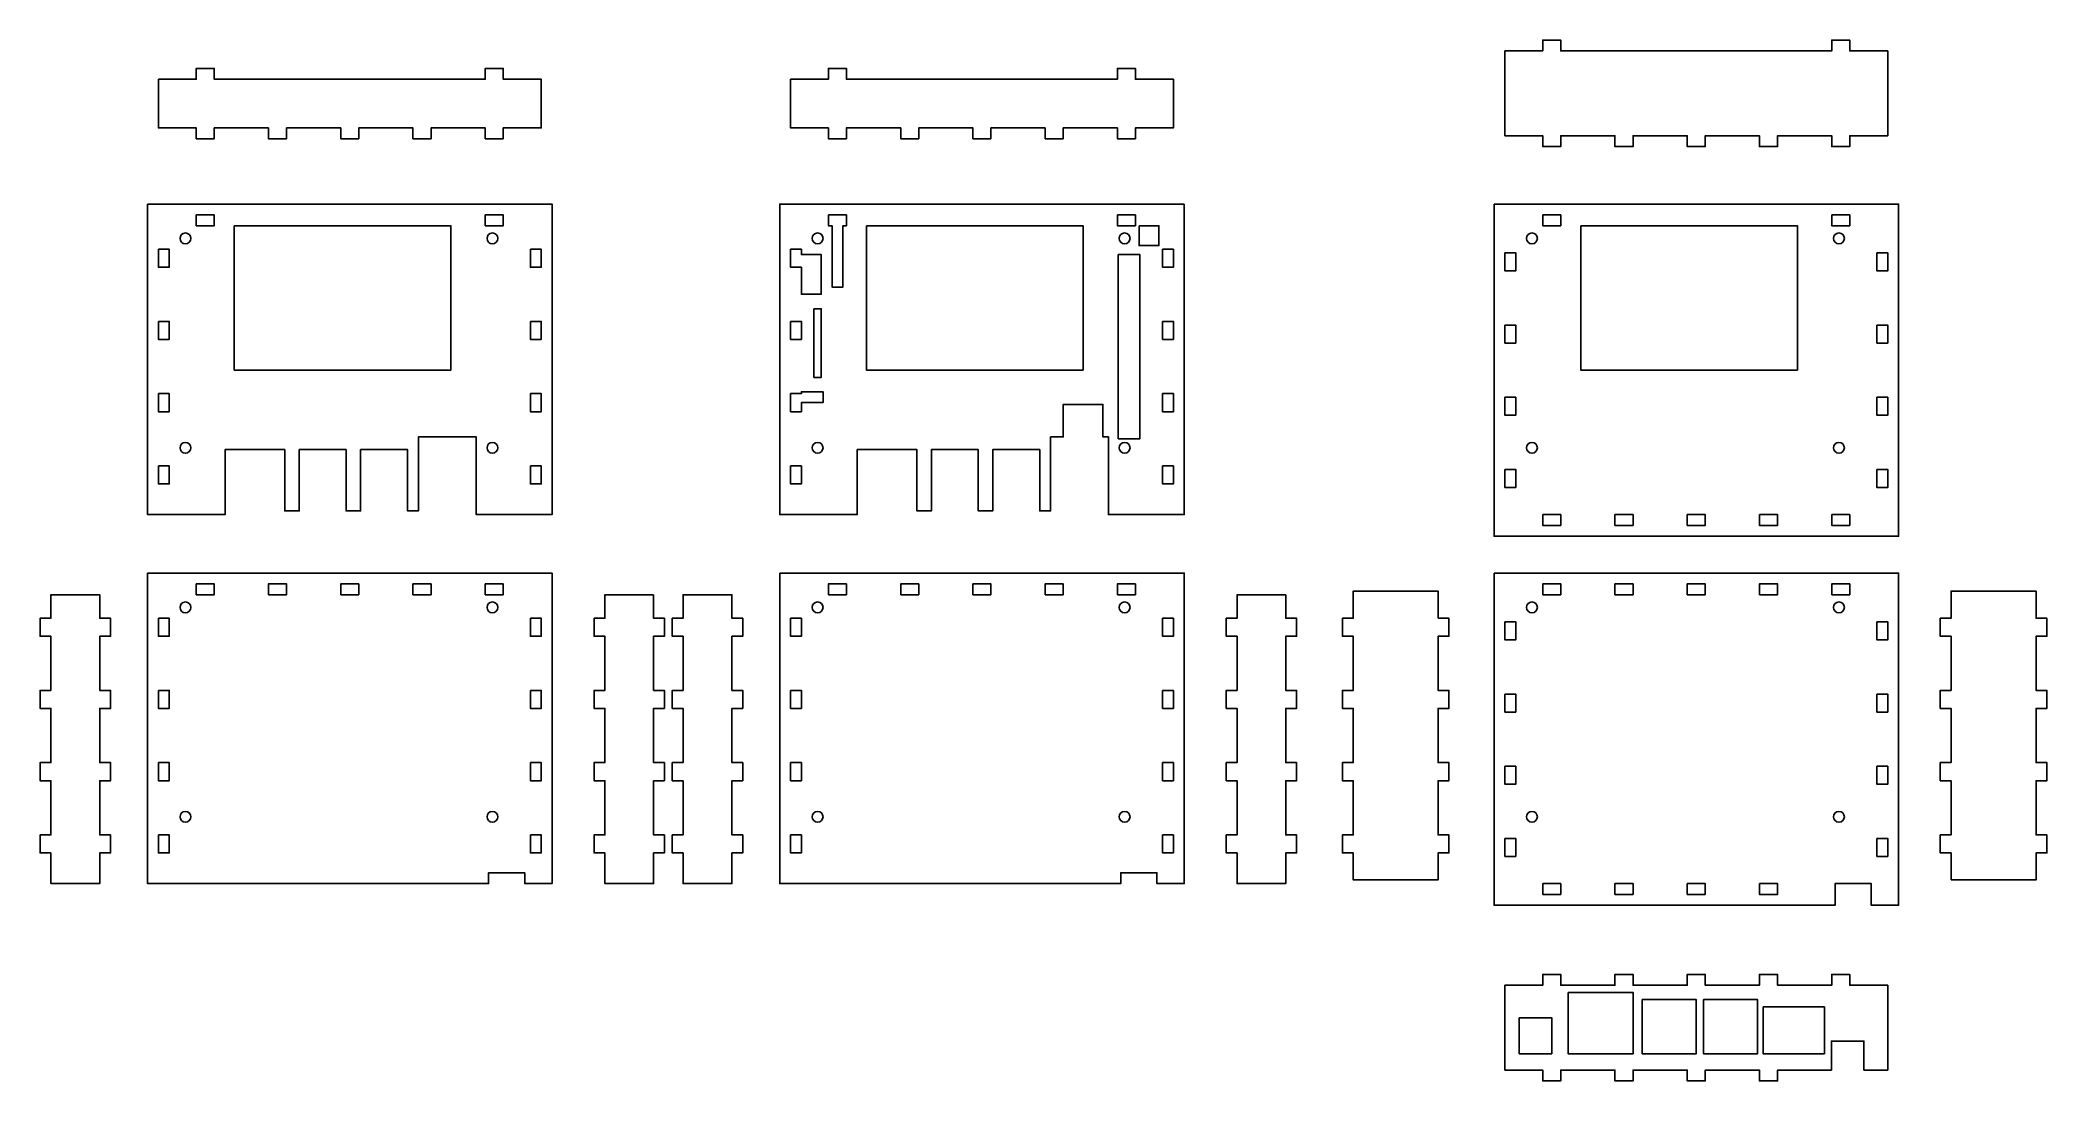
# Model space of a CAD drawing. Header units: centimetres. Extents: x -27.4 to 28.2, y -14.4 to 14.5.
import ezdxf

# ---------------------------------------------------------------- set-up
doc = ezdxf.new("R2010")
doc.units = ezdxf.units.CM
doc.header["$MEASUREMENT"] = 0
doc.layers.add('layer 1', color=7, linetype='Continuous')

msp = doc.modelspace()

# ---------------------------------------------------------------- linework, layer by layer
at = {"layer": 'layer 1', "color": 9}
for points, knots in [([(13.1465, 14.15803), (13.1465, 14.15803), (14.1965, 14.15803), (14.1965, 14.15803), (14.1965, 14.15803), (14.1965, 14.15803), (14.1965, 14.45803), (14.1965, 14.45803), (14.1965, 14.45803), (14.1965, 14.45803), (14.6965, 14.45803), (14.6965, 14.45803), (14.6965, 14.45803), (14.6965, 14.45803), (14.6965, 14.15803), (14.6965, 14.15803), (14.6965, 14.15803), (14.6965, 14.15803), (22.1965, 14.15803), (22.1965, 14.15803), (22.1965, 14.15803), (22.1965, 14.15803), (22.1965, 14.45803), (22.1965, 14.45803), (22.1965, 14.45803), (22.1965, 14.45803), (22.6965, 14.45803), (22.6965, 14.45803), (22.6965, 14.45803), (22.6965, 14.45803), (22.6965, 14.15803), (22.6965, 14.15803), (22.6965, 14.15803), (22.6965, 14.15803), (23.7465, 14.15803), (23.7465, 14.15803), (23.7465, 14.15803), (23.7465, 14.15803), (23.7465, 11.80803), (23.7465, 11.80803), (23.7465, 11.80803), (23.7465, 11.80803), (22.6965, 11.80803), (22.6965, 11.80803), (22.6965, 11.80803), (22.6965, 11.80803), (22.6965, 11.50803), (22.6965, 11.50803), (22.6965, 11.50803), (22.6965, 11.50803), (22.1965, 11.50803), (22.1965, 11.50803), (22.1965, 11.50803), (22.1965, 11.50803), (22.1965, 11.80803), (22.1965, 11.80803), (22.1965, 11.80803), (22.1965, 11.80803), (20.6965, 11.80803), (20.6965, 11.80803), (20.6965, 11.80803), (20.6965, 11.80803), (20.6965, 11.50803), (20.6965, 11.50803), (20.6965, 11.50803), (20.6965, 11.50803), (20.1965, 11.50803), (20.1965, 11.50803), (20.1965, 11.50803), (20.1965, 11.50803), (20.1965, 11.80803), (20.1965, 11.80803), (20.1965, 11.80803), (20.1965, 11.80803), (18.6965, 11.80803), (18.6965, 11.80803), (18.6965, 11.80803), (18.6965, 11.80803), (18.6965, 11.50803), (18.6965, 11.50803), (18.6965, 11.50803), (18.6965, 11.50803), (18.1965, 11.50803), (18.1965, 11.50803), (18.1965, 11.50803), (18.1965, 11.50803), (18.1965, 11.80803), (18.1965, 11.80803), (18.1965, 11.80803), (18.1965, 11.80803), (16.6965, 11.80803), (16.6965, 11.80803), (16.6965, 11.80803), (16.6965, 11.80803), (16.6965, 11.50803), (16.6965, 11.50803), (16.6965, 11.50803), (16.6965, 11.50803), (16.1965, 11.50803), (16.1965, 11.50803), (16.1965, 11.50803), (16.1965, 11.50803), (16.1965, 11.80803), (16.1965, 11.80803), (16.1965, 11.80803), (16.1965, 11.80803), (14.6965, 11.80803), (14.6965, 11.80803), (14.6965, 11.80803), (14.6965, 11.80803), (14.6965, 11.50803), (14.6965, 11.50803), (14.6965, 11.50803), (14.6965, 11.50803), (14.1965, 11.50803), (14.1965, 11.50803), (14.1965, 11.50803), (14.1965, 11.50803), (14.1965, 11.80803), (14.1965, 11.80803), (14.1965, 11.80803), (14.1965, 11.80803), (13.1465, 11.80803), (13.1465, 11.80803), (13.1465, 11.80803), (13.1465, 11.80803), (13.1465, 14.15803), (13.1465, 14.15803)], [0, 0, 0, 0, 0.03030303, 0.03030303, 0.03030303, 0.03030303, 0.06060606, 0.06060606, 0.06060606, 0.06060606, 0.09090909, 0.09090909, 0.09090909, 0.09090909, 0.12121212, 0.12121212, 0.12121212, 0.12121212, 0.15151515, 0.15151515, 0.15151515, 0.15151515, 0.18181818, 0.18181818, 0.18181818, 0.18181818, 0.21212121, 0.21212121, 0.21212121, 0.21212121, 0.24242424, 0.24242424, 0.24242424, 0.24242424, 0.27272727, 0.27272727, 0.27272727, 0.27272727, 0.3030303, 0.3030303, 0.3030303, 0.3030303, 0.33333333, 0.33333333, 0.33333333, 0.33333333, 0.36363636, 0.36363636, 0.36363636, 0.36363636, 0.39393939, 0.39393939, 0.39393939, 0.39393939, 0.42424242, 0.42424242, 0.42424242, 0.42424242, 0.45454545, 0.45454545, 0.45454545, 0.45454545, 0.48484848, 0.48484848, 0.48484848, 0.48484848, 0.51515152, 0.51515152, 0.51515152, 0.51515152, 0.54545455, 0.54545455, 0.54545455, 0.54545455, 0.57575758, 0.57575758, 0.57575758, 0.57575758, 0.60606061, 0.60606061, 0.60606061, 0.60606061, 0.63636364, 0.63636364, 0.63636364, 0.63636364, 0.66666667, 0.66666667, 0.66666667, 0.66666667, 0.6969697, 0.6969697, 0.6969697, 0.6969697, 0.72727273, 0.72727273, 0.72727273, 0.72727273, 0.75757576, 0.75757576, 0.75757576, 0.75757576, 0.78787879, 0.78787879, 0.78787879, 0.78787879, 0.81818182, 0.81818182, 0.81818182, 0.81818182, 0.84848485, 0.84848485, 0.84848485, 0.84848485, 0.87878788, 0.87878788, 0.87878788, 0.87878788, 0.90909091, 0.90909091, 0.90909091, 0.90909091, 0.93939394, 0.93939394, 0.93939394, 0.93939394, 1, 1, 1, 1]), ([(-24.13464, 13.37637), (-24.13464, 13.37637), (-23.08464, 13.37637), (-23.08464, 13.37637), (-23.08464, 13.37637), (-23.08464, 13.37637), (-23.08464, 13.67637), (-23.08464, 13.67637), (-23.08464, 13.67637), (-23.08464, 13.67637), (-22.58464, 13.67637), (-22.58464, 13.67637), (-22.58464, 13.67637), (-22.58464, 13.67637), (-22.58464, 13.37637), (-22.58464, 13.37637), (-22.58464, 13.37637), (-22.58464, 13.37637), (-15.08464, 13.37637), (-15.08464, 13.37637), (-15.08464, 13.37637), (-15.08464, 13.37637), (-15.08464, 13.67637), (-15.08464, 13.67637), (-15.08464, 13.67637), (-15.08464, 13.67637), (-14.58464, 13.67637), (-14.58464, 13.67637), (-14.58464, 13.67637), (-14.58464, 13.67637), (-14.58464, 13.37637), (-14.58464, 13.37637), (-14.58464, 13.37637), (-14.58464, 13.37637), (-13.53464, 13.37637), (-13.53464, 13.37637), (-13.53464, 13.37637), (-13.53464, 13.37637), (-13.53464, 12.02637), (-13.53464, 12.02637), (-13.53464, 12.02637), (-13.53464, 12.02637), (-14.58464, 12.02637), (-14.58464, 12.02637), (-14.58464, 12.02637), (-14.58464, 12.02637), (-14.58464, 11.72637), (-14.58464, 11.72637), (-14.58464, 11.72637), (-14.58464, 11.72637), (-15.08464, 11.72637), (-15.08464, 11.72637), (-15.08464, 11.72637), (-15.08464, 11.72637), (-15.08464, 12.02637), (-15.08464, 12.02637), (-15.08464, 12.02637), (-15.08464, 12.02637), (-16.58464, 12.02637), (-16.58464, 12.02637), (-16.58464, 12.02637), (-16.58464, 12.02637), (-16.58464, 11.72637), (-16.58464, 11.72637), (-16.58464, 11.72637), (-16.58464, 11.72637), (-17.08464, 11.72637), (-17.08464, 11.72637), (-17.08464, 11.72637), (-17.08464, 11.72637), (-17.08464, 12.02637), (-17.08464, 12.02637), (-17.08464, 12.02637), (-17.08464, 12.02637), (-18.58464, 12.02637), (-18.58464, 12.02637), (-18.58464, 12.02637), (-18.58464, 12.02637), (-18.58464, 11.72637), (-18.58464, 11.72637), (-18.58464, 11.72637), (-18.58464, 11.72637), (-19.08464, 11.72637), (-19.08464, 11.72637), (-19.08464, 11.72637), (-19.08464, 11.72637), (-19.08464, 12.02637), (-19.08464, 12.02637), (-19.08464, 12.02637), (-19.08464, 12.02637), (-20.58464, 12.02637), (-20.58464, 12.02637), (-20.58464, 12.02637), (-20.58464, 12.02637), (-20.58464, 11.72637), (-20.58464, 11.72637), (-20.58464, 11.72637), (-20.58464, 11.72637), (-21.08464, 11.72637), (-21.08464, 11.72637), (-21.08464, 11.72637), (-21.08464, 11.72637), (-21.08464, 12.02637), (-21.08464, 12.02637), (-21.08464, 12.02637), (-21.08464, 12.02637), (-22.58464, 12.02637), (-22.58464, 12.02637), (-22.58464, 12.02637), (-22.58464, 12.02637), (-22.58464, 11.72637), (-22.58464, 11.72637), (-22.58464, 11.72637), (-22.58464, 11.72637), (-23.08464, 11.72637), (-23.08464, 11.72637), (-23.08464, 11.72637), (-23.08464, 11.72637), (-23.08464, 12.02637), (-23.08464, 12.02637), (-23.08464, 12.02637), (-23.08464, 12.02637), (-24.13464, 12.02637), (-24.13464, 12.02637), (-24.13464, 12.02637), (-24.13464, 12.02637), (-24.13464, 13.37637), (-24.13464, 13.37637)], [0, 0, 0, 0, 0.03030303, 0.03030303, 0.03030303, 0.03030303, 0.06060606, 0.06060606, 0.06060606, 0.06060606, 0.09090909, 0.09090909, 0.09090909, 0.09090909, 0.12121212, 0.12121212, 0.12121212, 0.12121212, 0.15151515, 0.15151515, 0.15151515, 0.15151515, 0.18181818, 0.18181818, 0.18181818, 0.18181818, 0.21212121, 0.21212121, 0.21212121, 0.21212121, 0.24242424, 0.24242424, 0.24242424, 0.24242424, 0.27272727, 0.27272727, 0.27272727, 0.27272727, 0.3030303, 0.3030303, 0.3030303, 0.3030303, 0.33333333, 0.33333333, 0.33333333, 0.33333333, 0.36363636, 0.36363636, 0.36363636, 0.36363636, 0.39393939, 0.39393939, 0.39393939, 0.39393939, 0.42424242, 0.42424242, 0.42424242, 0.42424242, 0.45454545, 0.45454545, 0.45454545, 0.45454545, 0.48484848, 0.48484848, 0.48484848, 0.48484848, 0.51515152, 0.51515152, 0.51515152, 0.51515152, 0.54545455, 0.54545455, 0.54545455, 0.54545455, 0.57575758, 0.57575758, 0.57575758, 0.57575758, 0.60606061, 0.60606061, 0.60606061, 0.60606061, 0.63636364, 0.63636364, 0.63636364, 0.63636364, 0.66666667, 0.66666667, 0.66666667, 0.66666667, 0.6969697, 0.6969697, 0.6969697, 0.6969697, 0.72727273, 0.72727273, 0.72727273, 0.72727273, 0.75757576, 0.75757576, 0.75757576, 0.75757576, 0.78787879, 0.78787879, 0.78787879, 0.78787879, 0.81818182, 0.81818182, 0.81818182, 0.81818182, 0.84848485, 0.84848485, 0.84848485, 0.84848485, 0.87878788, 0.87878788, 0.87878788, 0.87878788, 0.90909091, 0.90909091, 0.90909091, 0.90909091, 0.93939394, 0.93939394, 0.93939394, 0.93939394, 1, 1, 1, 1]), ([(-6.63132, 13.37637), (-6.63132, 13.37637), (-5.58132, 13.37637), (-5.58132, 13.37637), (-5.58132, 13.37637), (-5.58132, 13.37637), (-5.58132, 13.67637), (-5.58132, 13.67637), (-5.58132, 13.67637), (-5.58132, 13.67637), (-5.08132, 13.67637), (-5.08132, 13.67637), (-5.08132, 13.67637), (-5.08132, 13.67637), (-5.08132, 13.37637), (-5.08132, 13.37637), (-5.08132, 13.37637), (-5.08132, 13.37637), (2.41868, 13.37637), (2.41868, 13.37637), (2.41868, 13.37637), (2.41868, 13.37637), (2.41868, 13.67637), (2.41868, 13.67637), (2.41868, 13.67637), (2.41868, 13.67637), (2.91868, 13.67637), (2.91868, 13.67637), (2.91868, 13.67637), (2.91868, 13.67637), (2.91868, 13.37637), (2.91868, 13.37637), (2.91868, 13.37637), (2.91868, 13.37637), (3.96868, 13.37637), (3.96868, 13.37637), (3.96868, 13.37637), (3.96868, 13.37637), (3.96868, 12.02637), (3.96868, 12.02637), (3.96868, 12.02637), (3.96868, 12.02637), (2.91868, 12.02637), (2.91868, 12.02637), (2.91868, 12.02637), (2.91868, 12.02637), (2.91868, 11.72637), (2.91868, 11.72637), (2.91868, 11.72637), (2.91868, 11.72637), (2.41868, 11.72637), (2.41868, 11.72637), (2.41868, 11.72637), (2.41868, 11.72637), (2.41868, 12.02637), (2.41868, 12.02637), (2.41868, 12.02637), (2.41868, 12.02637), (0.91868, 12.02637), (0.91868, 12.02637), (0.91868, 12.02637), (0.91868, 12.02637), (0.91868, 11.72637), (0.91868, 11.72637), (0.91868, 11.72637), (0.91868, 11.72637), (0.41868, 11.72637), (0.41868, 11.72637), (0.41868, 11.72637), (0.41868, 11.72637), (0.41868, 12.02637), (0.41868, 12.02637), (0.41868, 12.02637), (0.41868, 12.02637), (-1.08132, 12.02637), (-1.08132, 12.02637), (-1.08132, 12.02637), (-1.08132, 12.02637), (-1.08132, 11.72637), (-1.08132, 11.72637), (-1.08132, 11.72637), (-1.08132, 11.72637), (-1.58132, 11.72637), (-1.58132, 11.72637), (-1.58132, 11.72637), (-1.58132, 11.72637), (-1.58132, 12.02637), (-1.58132, 12.02637), (-1.58132, 12.02637), (-1.58132, 12.02637), (-3.08132, 12.02637), (-3.08132, 12.02637), (-3.08132, 12.02637), (-3.08132, 12.02637), (-3.08132, 11.72637), (-3.08132, 11.72637), (-3.08132, 11.72637), (-3.08132, 11.72637), (-3.58132, 11.72637), (-3.58132, 11.72637), (-3.58132, 11.72637), (-3.58132, 11.72637), (-3.58132, 12.02637), (-3.58132, 12.02637), (-3.58132, 12.02637), (-3.58132, 12.02637), (-5.08132, 12.02637), (-5.08132, 12.02637), (-5.08132, 12.02637), (-5.08132, 12.02637), (-5.08132, 11.72637), (-5.08132, 11.72637), (-5.08132, 11.72637), (-5.08132, 11.72637), (-5.58132, 11.72637), (-5.58132, 11.72637), (-5.58132, 11.72637), (-5.58132, 11.72637), (-5.58132, 12.02637), (-5.58132, 12.02637), (-5.58132, 12.02637), (-5.58132, 12.02637), (-6.63132, 12.02637), (-6.63132, 12.02637), (-6.63132, 12.02637), (-6.63132, 12.02637), (-6.63132, 13.37637), (-6.63132, 13.37637)], [0, 0, 0, 0, 0.03030303, 0.03030303, 0.03030303, 0.03030303, 0.06060606, 0.06060606, 0.06060606, 0.06060606, 0.09090909, 0.09090909, 0.09090909, 0.09090909, 0.12121212, 0.12121212, 0.12121212, 0.12121212, 0.15151515, 0.15151515, 0.15151515, 0.15151515, 0.18181818, 0.18181818, 0.18181818, 0.18181818, 0.21212121, 0.21212121, 0.21212121, 0.21212121, 0.24242424, 0.24242424, 0.24242424, 0.24242424, 0.27272727, 0.27272727, 0.27272727, 0.27272727, 0.3030303, 0.3030303, 0.3030303, 0.3030303, 0.33333333, 0.33333333, 0.33333333, 0.33333333, 0.36363636, 0.36363636, 0.36363636, 0.36363636, 0.39393939, 0.39393939, 0.39393939, 0.39393939, 0.42424242, 0.42424242, 0.42424242, 0.42424242, 0.45454545, 0.45454545, 0.45454545, 0.45454545, 0.48484848, 0.48484848, 0.48484848, 0.48484848, 0.51515152, 0.51515152, 0.51515152, 0.51515152, 0.54545455, 0.54545455, 0.54545455, 0.54545455, 0.57575758, 0.57575758, 0.57575758, 0.57575758, 0.60606061, 0.60606061, 0.60606061, 0.60606061, 0.63636364, 0.63636364, 0.63636364, 0.63636364, 0.66666667, 0.66666667, 0.66666667, 0.66666667, 0.6969697, 0.6969697, 0.6969697, 0.6969697, 0.72727273, 0.72727273, 0.72727273, 0.72727273, 0.75757576, 0.75757576, 0.75757576, 0.75757576, 0.78787879, 0.78787879, 0.78787879, 0.78787879, 0.81818182, 0.81818182, 0.81818182, 0.81818182, 0.84848485, 0.84848485, 0.84848485, 0.84848485, 0.87878788, 0.87878788, 0.87878788, 0.87878788, 0.90909091, 0.90909091, 0.90909091, 0.90909091, 0.93939394, 0.93939394, 0.93939394, 0.93939394, 1, 1, 1, 1]), ([(-24.43464, 9.91766), (-20.7308, 9.91766), (-16.21136, 9.91766), (-13.23464, 9.91766), (-13.23464, 9.91766), (-13.23464, 7.04475), (-13.23464, 4.15584), (-13.23464, 1.31766), (-13.23464, 1.31766), (-13.23464, 1.31766), (-15.33466, 1.31766), (-15.33466, 1.31766), (-15.33466, 1.31766), (-15.33466, 1.31766), (-15.33466, 3.46766), (-15.33466, 3.46766), (-15.33466, 3.46766), (-15.36876, 3.46766), (-16.64133, 3.46766), (-16.93466, 3.46766), (-16.93466, 3.46766), (-16.93466, 3.46766), (-16.93466, 1.41766), (-16.93466, 1.41766), (-16.93466, 1.41766), (-16.93466, 1.41766), (-17.23466, 1.41766), (-17.23466, 1.41766), (-17.23466, 1.41766), (-17.23466, 1.41766), (-17.23466, 3.11766), (-17.23466, 3.11766), (-17.23466, 3.11766), (-17.23466, 3.11766), (-18.53466, 3.11766), (-18.53466, 3.11766), (-18.53466, 3.11766), (-18.53466, 3.11766), (-18.53466, 1.41766), (-18.53466, 1.41766), (-18.53466, 1.41766), (-18.53466, 1.41766), (-18.93467, 1.41766), (-18.93467, 1.41766), (-18.93467, 1.41766), (-18.93467, 1.41766), (-18.93467, 3.11766), (-18.93467, 3.11766), (-18.93467, 3.11766), (-18.93467, 3.11766), (-20.23467, 3.11766), (-20.23467, 3.11766), (-20.23467, 3.11766), (-20.23467, 3.11766), (-20.23467, 1.41766), (-20.23467, 1.41766), (-20.23467, 1.41766), (-20.23467, 1.41766), (-20.63466, 1.41766), (-20.63466, 1.41766), (-20.63466, 1.41766), (-20.63466, 1.41766), (-20.63466, 3.11766), (-20.63466, 3.11766), (-20.63466, 3.11766), (-20.63466, 3.11766), (-22.28466, 3.11766), (-22.28466, 3.11766), (-22.28466, 3.11766), (-22.28466, 3.11766), (-22.28466, 1.31766), (-22.28466, 1.31766), (-22.28466, 1.31766), (-22.28466, 1.31766), (-24.43464, 1.31766), (-24.43464, 1.31766), (-24.43464, 1.31766), (-24.43464, 4.15584), (-24.43464, 7.04475), (-24.43464, 9.91766)], [0, 0, 0, 0, 0.04761905, 0.04761905, 0.04761905, 0.04761905, 0.0952381, 0.0952381, 0.0952381, 0.0952381, 0.14285714, 0.14285714, 0.14285714, 0.14285714, 0.19047619, 0.19047619, 0.19047619, 0.19047619, 0.23809524, 0.23809524, 0.23809524, 0.23809524, 0.28571429, 0.28571429, 0.28571429, 0.28571429, 0.33333333, 0.33333333, 0.33333333, 0.33333333, 0.38095238, 0.38095238, 0.38095238, 0.38095238, 0.42857143, 0.42857143, 0.42857143, 0.42857143, 0.47619048, 0.47619048, 0.47619048, 0.47619048, 0.52380952, 0.52380952, 0.52380952, 0.52380952, 0.57142857, 0.57142857, 0.57142857, 0.57142857, 0.61904762, 0.61904762, 0.61904762, 0.61904762, 0.66666667, 0.66666667, 0.66666667, 0.66666667, 0.71428571, 0.71428571, 0.71428571, 0.71428571, 0.76190476, 0.76190476, 0.76190476, 0.76190476, 0.80952381, 0.80952381, 0.80952381, 0.80952381, 0.85714286, 0.85714286, 0.85714286, 0.85714286, 0.9047619, 0.9047619, 0.9047619, 0.9047619, 1, 1, 1, 1]), ([(-23.08464, 9.61766), (-23.08464, 9.61766), (-22.58464, 9.61766), (-22.58464, 9.61766), (-22.58464, 9.61766), (-22.58464, 9.61766), (-22.58464, 9.31766), (-22.58464, 9.31766), (-22.58464, 9.31766), (-22.58464, 9.31766), (-23.08464, 9.31766), (-23.08464, 9.31766), (-23.08464, 9.31766), (-23.08464, 9.31766), (-23.08464, 9.61766), (-23.08464, 9.61766)], [0, 0, 0, 0, 0.2, 0.2, 0.2, 0.2, 0.4, 0.4, 0.4, 0.4, 0.6, 0.6, 0.6, 0.6, 1, 1, 1, 1]), ([(-15.08464, 9.61766), (-15.08464, 9.61766), (-14.58464, 9.61766), (-14.58464, 9.61766), (-14.58464, 9.61766), (-14.58464, 9.61766), (-14.58464, 9.31766), (-14.58464, 9.31766), (-14.58464, 9.31766), (-14.58464, 9.31766), (-15.08464, 9.31766), (-15.08464, 9.31766), (-15.08464, 9.31766), (-15.08464, 9.31766), (-15.08464, 9.61766), (-15.08464, 9.61766)], [0, 0, 0, 0, 0.2, 0.2, 0.2, 0.2, 0.4, 0.4, 0.4, 0.4, 0.6, 0.6, 0.6, 0.6, 1, 1, 1, 1]), ([(4.26868, 9.91766), (4.26868, 9.91766), (4.26868, 1.31766), (4.26868, 1.31766), (4.26868, 1.31766), (4.26868, 1.31766), (2.16866, 1.31766), (2.16866, 1.31766), (2.16866, 1.31766), (2.16866, 1.31766), (2.16866, 3.46766), (2.16866, 3.46766), (2.16866, 3.46766), (2.16866, 3.46766), (2.01869, 3.46766), (2.01869, 3.46766), (2.01869, 3.46766), (2.01869, 3.46766), (2.01869, 4.36766), (2.01869, 4.36766), (2.01869, 4.36766), (2.01869, 4.36766), (0.91869, 4.36766), (0.91869, 4.36766), (0.91869, 4.36766), (0.91869, 4.36766), (0.91869, 3.46766), (0.91869, 3.46766), (0.91869, 3.46766), (0.91869, 3.46766), (0.56866, 3.46766), (0.56866, 3.46766), (0.56866, 3.46766), (0.56866, 3.46766), (0.56866, 1.41766), (0.56866, 1.41766), (0.56866, 1.41766), (0.56866, 1.41766), (0.26866, 1.41766), (0.26866, 1.41766), (0.26866, 1.41766), (0.26866, 1.41766), (0.26866, 3.11766), (0.26866, 3.11766), (0.26866, 3.11766), (0.26866, 3.11766), (-1.03134, 3.11766), (-1.03134, 3.11766), (-1.03134, 3.11766), (-1.03134, 3.11766), (-1.03134, 1.41766), (-1.03134, 1.41766), (-1.03134, 1.41766), (-1.03134, 1.41766), (-1.43135, 1.41766), (-1.43135, 1.41766), (-1.43135, 1.41766), (-1.43135, 1.41766), (-1.43135, 3.11766), (-1.43135, 3.11766), (-1.43135, 3.11766), (-1.43135, 3.11766), (-2.73135, 3.11766), (-2.73135, 3.11766), (-2.73135, 3.11766), (-2.73135, 3.11766), (-2.73135, 1.41766), (-2.73135, 1.41766), (-2.73135, 1.41766), (-2.73135, 1.41766), (-3.13134, 1.41766), (-3.13134, 1.41766), (-3.13134, 1.41766), (-3.13134, 1.41766), (-3.13134, 3.11766), (-3.13134, 3.11766), (-3.13134, 3.11766), (-3.13134, 3.11766), (-4.78134, 3.11766), (-4.78134, 3.11766), (-4.78134, 3.11766), (-4.78134, 3.11766), (-4.78134, 1.31766), (-4.78134, 1.31766), (-4.78134, 1.31766), (-4.78134, 1.31766), (-6.93132, 1.31766), (-6.93132, 1.31766), (-6.93132, 1.31766), (-6.93132, 1.31766), (-6.93132, 9.91766), (-6.93132, 9.91766), (-6.93132, 9.91766), (-6.93132, 9.91766), (4.26868, 9.91766), (4.26868, 9.91766)], [0, 0, 0, 0, 0.04, 0.04, 0.04, 0.04, 0.08, 0.08, 0.08, 0.08, 0.12, 0.12, 0.12, 0.12, 0.16, 0.16, 0.16, 0.16, 0.2, 0.2, 0.2, 0.2, 0.24, 0.24, 0.24, 0.24, 0.28, 0.28, 0.28, 0.28, 0.32, 0.32, 0.32, 0.32, 0.36, 0.36, 0.36, 0.36, 0.4, 0.4, 0.4, 0.4, 0.44, 0.44, 0.44, 0.44, 0.48, 0.48, 0.48, 0.48, 0.52, 0.52, 0.52, 0.52, 0.56, 0.56, 0.56, 0.56, 0.6, 0.6, 0.6, 0.6, 0.64, 0.64, 0.64, 0.64, 0.68, 0.68, 0.68, 0.68, 0.72, 0.72, 0.72, 0.72, 0.76, 0.76, 0.76, 0.76, 0.8, 0.8, 0.8, 0.8, 0.84, 0.84, 0.84, 0.84, 0.88, 0.88, 0.88, 0.88, 0.92, 0.92, 0.92, 0.92, 1, 1, 1, 1]), ([(-5.58132, 9.61766), (-5.58132, 9.61766), (-5.08132, 9.61766), (-5.08132, 9.61766), (-5.08132, 9.61766), (-5.08132, 9.61766), (-5.08132, 9.31766), (-5.08132, 9.31766), (-5.08132, 9.31766), (-5.08132, 9.31766), (-5.18134, 9.31766), (-5.18134, 9.31766), (-5.18134, 9.31766), (-5.18134, 9.31766), (-5.18134, 7.61765), (-5.18134, 7.61765), (-5.18134, 7.61765), (-5.18134, 7.61765), (-5.48134, 7.61765), (-5.48134, 7.61765), (-5.48134, 7.61765), (-5.48134, 7.61765), (-5.48134, 9.31766), (-5.48134, 9.31766), (-5.48134, 9.31766), (-5.48134, 9.31766), (-5.58132, 9.31766), (-5.58132, 9.31766), (-5.58132, 9.31766), (-5.58132, 9.31766), (-5.58132, 9.61766), (-5.58132, 9.61766)], [0, 0, 0, 0, 0.11111111, 0.11111111, 0.11111111, 0.11111111, 0.22222222, 0.22222222, 0.22222222, 0.22222222, 0.33333333, 0.33333333, 0.33333333, 0.33333333, 0.44444444, 0.44444444, 0.44444444, 0.44444444, 0.55555556, 0.55555556, 0.55555556, 0.55555556, 0.66666667, 0.66666667, 0.66666667, 0.66666667, 0.77777778, 0.77777778, 0.77777778, 0.77777778, 1, 1, 1, 1]), ([(2.41868, 9.61766), (2.41868, 9.61766), (2.91868, 9.61766), (2.91868, 9.61766), (2.91868, 9.61766), (2.91868, 9.61766), (2.91868, 9.31766), (2.91868, 9.31766), (2.91868, 9.31766), (2.91868, 9.31766), (2.41868, 9.31766), (2.41868, 9.31766), (2.41868, 9.31766), (2.41868, 9.31766), (2.41868, 9.61766), (2.41868, 9.61766)], [0, 0, 0, 0, 0.2, 0.2, 0.2, 0.2, 0.4, 0.4, 0.4, 0.4, 0.6, 0.6, 0.6, 0.6, 1, 1, 1, 1]), ([(12.8465, 9.91766), (16.55034, 9.91766), (21.06978, 9.91766), (24.0465, 9.91766), (24.0465, 9.91766), (24.0465, 6.89128), (24.0465, 3.74404), (24.0465, 0.71766), (24.0465, 0.71766), (20.35911, 0.71766), (16.53389, 0.71766), (12.8465, 0.71766), (12.8465, 0.71766), (12.8465, 3.74404), (12.8465, 6.89128), (12.8465, 9.91766)], [0, 0, 0, 0, 0.2, 0.2, 0.2, 0.2, 0.4, 0.4, 0.4, 0.4, 0.6, 0.6, 0.6, 0.6, 1, 1, 1, 1]), ([(14.1965, 9.61766), (14.1965, 9.61766), (14.6965, 9.61766), (14.6965, 9.61766), (14.6965, 9.61766), (14.6965, 9.61766), (14.6965, 9.31766), (14.6965, 9.31766), (14.6965, 9.31766), (14.6965, 9.31766), (14.1965, 9.31766), (14.1965, 9.31766), (14.1965, 9.31766), (14.1965, 9.31766), (14.1965, 9.61766), (14.1965, 9.61766)], [0, 0, 0, 0, 0.2, 0.2, 0.2, 0.2, 0.4, 0.4, 0.4, 0.4, 0.6, 0.6, 0.6, 0.6, 1, 1, 1, 1]), ([(22.1965, 9.61766), (22.1965, 9.61766), (22.6965, 9.61766), (22.6965, 9.61766), (22.6965, 9.61766), (22.6965, 9.61766), (22.6965, 9.31766), (22.6965, 9.31766), (22.6965, 9.31766), (22.6965, 9.31766), (22.1965, 9.31766), (22.1965, 9.31766), (22.1965, 9.31766), (22.1965, 9.31766), (22.1965, 9.61766), (22.1965, 9.61766)], [0, 0, 0, 0, 0.2, 0.2, 0.2, 0.2, 0.4, 0.4, 0.4, 0.4, 0.6, 0.6, 0.6, 0.6, 1, 1, 1, 1]), ([(-23.38464, 9.11766), (-23.3018, 9.11766), (-23.23464, 9.0505), (-23.23464, 8.96766), (-23.23464, 8.96766), (-23.23464, 8.88482), (-23.3018, 8.81766), (-23.38464, 8.81766), (-23.38464, 8.81766), (-23.46748, 8.81766), (-23.53464, 8.88482), (-23.53464, 8.96766), (-23.53464, 8.96766), (-23.53464, 9.0505), (-23.46748, 9.11766), (-23.38464, 9.11766)], [0, 0, 0, 0, 0.2, 0.2, 0.2, 0.2, 0.4, 0.4, 0.4, 0.4, 0.6, 0.6, 0.6, 0.6, 1, 1, 1, 1]), ([(-22.03464, 9.31766), (-22.03464, 9.31766), (-16.03464, 9.31766), (-16.03464, 9.31766), (-16.03464, 9.31766), (-16.03464, 9.31766), (-16.03464, 5.31766), (-16.03464, 5.31766), (-16.03464, 5.31766), (-16.03464, 5.31766), (-22.03464, 5.31766), (-22.03464, 5.31766), (-22.03464, 5.31766), (-22.03464, 5.31766), (-22.03464, 9.31766), (-22.03464, 9.31766)], [0, 0, 0, 0, 0.2, 0.2, 0.2, 0.2, 0.4, 0.4, 0.4, 0.4, 0.6, 0.6, 0.6, 0.6, 1, 1, 1, 1]), ([(-14.88464, 9.11766), (-14.8018, 9.11766), (-14.73464, 9.0505), (-14.73464, 8.96766), (-14.73464, 8.96766), (-14.73464, 8.88482), (-14.8018, 8.81766), (-14.88464, 8.81766), (-14.88464, 8.81766), (-14.96748, 8.81766), (-15.03464, 8.88482), (-15.03464, 8.96766), (-15.03464, 8.96766), (-15.03464, 9.0505), (-14.96748, 9.11766), (-14.88464, 9.11766)], [0, 0, 0, 0, 0.2, 0.2, 0.2, 0.2, 0.4, 0.4, 0.4, 0.4, 0.6, 0.6, 0.6, 0.6, 1, 1, 1, 1]), ([(-5.88132, 9.11766), (-5.79848, 9.11766), (-5.73132, 9.0505), (-5.73132, 8.96766), (-5.73132, 8.96766), (-5.73132, 8.88482), (-5.79848, 8.81766), (-5.88132, 8.81766), (-5.88132, 8.81766), (-5.96416, 8.81766), (-6.03132, 8.88482), (-6.03132, 8.96766), (-6.03132, 8.96766), (-6.03132, 9.0505), (-5.96416, 9.11766), (-5.88132, 9.11766)], [0, 0, 0, 0, 0.2, 0.2, 0.2, 0.2, 0.4, 0.4, 0.4, 0.4, 0.6, 0.6, 0.6, 0.6, 1, 1, 1, 1]), ([(-4.53132, 9.31766), (-4.53132, 9.31766), (1.46868, 9.31766), (1.46868, 9.31766), (1.46868, 9.31766), (1.46868, 9.31766), (1.46868, 5.31766), (1.46868, 5.31766), (1.46868, 5.31766), (1.46868, 5.31766), (-4.53132, 5.31766), (-4.53132, 5.31766), (-4.53132, 5.31766), (-4.53132, 5.31766), (-4.53132, 9.31766), (-4.53132, 9.31766)], [0, 0, 0, 0, 0.2, 0.2, 0.2, 0.2, 0.4, 0.4, 0.4, 0.4, 0.6, 0.6, 0.6, 0.6, 1, 1, 1, 1]), ([(2.61868, 9.11766), (2.70152, 9.11766), (2.76868, 9.0505), (2.76868, 8.96766), (2.76868, 8.96766), (2.76868, 8.88482), (2.70152, 8.81766), (2.61868, 8.81766), (2.61868, 8.81766), (2.53584, 8.81766), (2.46868, 8.88482), (2.46868, 8.96766), (2.46868, 8.96766), (2.46868, 9.0505), (2.53584, 9.11766), (2.61868, 9.11766)], [0, 0, 0, 0, 0.2, 0.2, 0.2, 0.2, 0.4, 0.4, 0.4, 0.4, 0.6, 0.6, 0.6, 0.6, 1, 1, 1, 1]), ([(3.01868, 9.31766), (3.01868, 9.31766), (3.56868, 9.31766), (3.56868, 9.31766), (3.56868, 9.31766), (3.56868, 9.31766), (3.56868, 8.76766), (3.56868, 8.76766), (3.56868, 8.76766), (3.56868, 8.76766), (3.01868, 8.76766), (3.01868, 8.76766), (3.01868, 8.76766), (3.01868, 8.76766), (3.01868, 9.31766), (3.01868, 9.31766)], [0, 0, 0, 0, 0.2, 0.2, 0.2, 0.2, 0.4, 0.4, 0.4, 0.4, 0.6, 0.6, 0.6, 0.6, 1, 1, 1, 1]), ([(13.8965, 9.11766), (13.97934, 9.11766), (14.0465, 9.0505), (14.0465, 8.96766), (14.0465, 8.96766), (14.0465, 8.88482), (13.97934, 8.81766), (13.8965, 8.81766), (13.8965, 8.81766), (13.81366, 8.81766), (13.7465, 8.88482), (13.7465, 8.96766), (13.7465, 8.96766), (13.7465, 9.0505), (13.81366, 9.11766), (13.8965, 9.11766)], [0, 0, 0, 0, 0.2, 0.2, 0.2, 0.2, 0.4, 0.4, 0.4, 0.4, 0.6, 0.6, 0.6, 0.6, 1, 1, 1, 1]), ([(15.2465, 9.31766), (15.2465, 9.31766), (21.2465, 9.31766), (21.2465, 9.31766), (21.2465, 9.31766), (21.2465, 9.31766), (21.2465, 5.31766), (21.2465, 5.31766), (21.2465, 5.31766), (21.2465, 5.31766), (15.2465, 5.31766), (15.2465, 5.31766), (15.2465, 5.31766), (15.2465, 5.31766), (15.2465, 9.31766), (15.2465, 9.31766)], [0, 0, 0, 0, 0.2, 0.2, 0.2, 0.2, 0.4, 0.4, 0.4, 0.4, 0.6, 0.6, 0.6, 0.6, 1, 1, 1, 1]), ([(22.3965, 9.11766), (22.47934, 9.11766), (22.5465, 9.0505), (22.5465, 8.96766), (22.5465, 8.96766), (22.5465, 8.88482), (22.47934, 8.81766), (22.3965, 8.81766), (22.3965, 8.81766), (22.31366, 8.81766), (22.2465, 8.88482), (22.2465, 8.96766), (22.2465, 8.96766), (22.2465, 9.0505), (22.31366, 9.11766), (22.3965, 9.11766)], [0, 0, 0, 0, 0.2, 0.2, 0.2, 0.2, 0.4, 0.4, 0.4, 0.4, 0.6, 0.6, 0.6, 0.6, 1, 1, 1, 1]), ([(-24.13464, 8.66766), (-24.13464, 8.66766), (-23.83464, 8.66766), (-23.83464, 8.66766), (-23.83464, 8.66766), (-23.83464, 8.66766), (-23.83464, 8.16766), (-23.83464, 8.16766), (-23.83464, 8.16766), (-23.83464, 8.16766), (-24.13464, 8.16766), (-24.13464, 8.16766), (-24.13464, 8.16766), (-24.13464, 8.16766), (-24.13464, 8.66766), (-24.13464, 8.66766)], [0, 0, 0, 0, 0.2, 0.2, 0.2, 0.2, 0.4, 0.4, 0.4, 0.4, 0.6, 0.6, 0.6, 0.6, 1, 1, 1, 1]), ([(-13.83464, 8.66766), (-13.83464, 8.66766), (-13.53464, 8.66766), (-13.53464, 8.66766), (-13.53464, 8.66766), (-13.53464, 8.66766), (-13.53464, 8.16766), (-13.53464, 8.16766), (-13.53464, 8.16766), (-13.53464, 8.16766), (-13.83464, 8.16766), (-13.83464, 8.16766), (-13.83464, 8.16766), (-13.83464, 8.16766), (-13.83464, 8.66766), (-13.83464, 8.66766)], [0, 0, 0, 0, 0.2, 0.2, 0.2, 0.2, 0.4, 0.4, 0.4, 0.4, 0.6, 0.6, 0.6, 0.6, 1, 1, 1, 1]), ([(-6.63132, 8.66766), (-6.63132, 8.66766), (-6.63132, 8.16766), (-6.63132, 8.16766), (-6.63132, 8.16766), (-6.63132, 8.16766), (-6.33132, 8.16766), (-6.33132, 8.16766), (-6.33132, 8.16766), (-6.33132, 8.16766), (-6.33132, 7.41768), (-6.33132, 7.41768), (-6.33132, 7.41768), (-6.33132, 7.41768), (-5.78132, 7.41768), (-5.78132, 7.41768), (-5.78132, 7.41768), (-5.78132, 7.41768), (-5.78132, 8.51768), (-5.78132, 8.51768), (-5.78132, 8.51768), (-5.78132, 8.51768), (-6.33132, 8.51768), (-6.33132, 8.51768), (-6.33132, 8.51768), (-6.33132, 8.51768), (-6.33132, 8.66766), (-6.33132, 8.66766), (-6.33132, 8.66766), (-6.33132, 8.66766), (-6.63132, 8.66766), (-6.63132, 8.66766)], [0, 0, 0, 0, 0.11111111, 0.11111111, 0.11111111, 0.11111111, 0.22222222, 0.22222222, 0.22222222, 0.22222222, 0.33333333, 0.33333333, 0.33333333, 0.33333333, 0.44444444, 0.44444444, 0.44444444, 0.44444444, 0.55555556, 0.55555556, 0.55555556, 0.55555556, 0.66666667, 0.66666667, 0.66666667, 0.66666667, 0.77777778, 0.77777778, 0.77777778, 0.77777778, 1, 1, 1, 1]), ([(2.44263, 8.51766), (2.44263, 8.51766), (3.04263, 8.51766), (3.04263, 8.51766), (3.04263, 8.51766), (3.04263, 8.51766), (3.04263, 3.41767), (3.04263, 3.41767), (3.04263, 3.41767), (3.04263, 3.41767), (2.44263, 3.41767), (2.44263, 3.41767), (2.44263, 3.41767), (2.44263, 3.41767), (2.44263, 8.51766), (2.44263, 8.51766)], [0, 0, 0, 0, 0.2, 0.2, 0.2, 0.2, 0.4, 0.4, 0.4, 0.4, 0.6, 0.6, 0.6, 0.6, 1, 1, 1, 1]), ([(3.96868, 8.66766), (3.96868, 8.66766), (3.96868, 8.16766), (3.96868, 8.16766), (3.96868, 8.16766), (3.96868, 8.16766), (3.66868, 8.16766), (3.66868, 8.16766), (3.66868, 8.16766), (3.66868, 8.16766), (3.66868, 8.66766), (3.66868, 8.66766), (3.66868, 8.66766), (3.66868, 8.66766), (3.96868, 8.66766), (3.96868, 8.66766)], [0, 0, 0, 0, 0.2, 0.2, 0.2, 0.2, 0.4, 0.4, 0.4, 0.4, 0.6, 0.6, 0.6, 0.6, 1, 1, 1, 1]), ([(13.1465, 8.56766), (13.1465, 8.56766), (13.4465, 8.56766), (13.4465, 8.56766), (13.4465, 8.56766), (13.4465, 8.56766), (13.4465, 8.06766), (13.4465, 8.06766), (13.4465, 8.06766), (13.4465, 8.06766), (13.1465, 8.06766), (13.1465, 8.06766), (13.1465, 8.06766), (13.1465, 8.06766), (13.1465, 8.56766), (13.1465, 8.56766)], [0, 0, 0, 0, 0.2, 0.2, 0.2, 0.2, 0.4, 0.4, 0.4, 0.4, 0.6, 0.6, 0.6, 0.6, 1, 1, 1, 1]), ([(23.4465, 8.56766), (23.4465, 8.56766), (23.7465, 8.56766), (23.7465, 8.56766), (23.7465, 8.56766), (23.7465, 8.56766), (23.7465, 8.06766), (23.7465, 8.06766), (23.7465, 8.06766), (23.7465, 8.06766), (23.4465, 8.06766), (23.4465, 8.06766), (23.4465, 8.06766), (23.4465, 8.06766), (23.4465, 8.56766), (23.4465, 8.56766)], [0, 0, 0, 0, 0.2, 0.2, 0.2, 0.2, 0.4, 0.4, 0.4, 0.4, 0.6, 0.6, 0.6, 0.6, 1, 1, 1, 1]), ([(-24.13464, 6.66766), (-24.13464, 6.66766), (-23.83464, 6.66766), (-23.83464, 6.66766), (-23.83464, 6.66766), (-23.83464, 6.66766), (-23.83464, 6.16766), (-23.83464, 6.16766), (-23.83464, 6.16766), (-23.83464, 6.16766), (-24.13464, 6.16766), (-24.13464, 6.16766), (-24.13464, 6.16766), (-24.13464, 6.16766), (-24.13464, 6.66766), (-24.13464, 6.66766)], [0, 0, 0, 0, 0.2, 0.2, 0.2, 0.2, 0.4, 0.4, 0.4, 0.4, 0.6, 0.6, 0.6, 0.6, 1, 1, 1, 1]), ([(-13.83464, 6.66766), (-13.83464, 6.66766), (-13.53464, 6.66766), (-13.53464, 6.66766), (-13.53464, 6.66766), (-13.53464, 6.66766), (-13.53464, 6.16766), (-13.53464, 6.16766), (-13.53464, 6.16766), (-13.53464, 6.16766), (-13.83464, 6.16766), (-13.83464, 6.16766), (-13.83464, 6.16766), (-13.83464, 6.16766), (-13.83464, 6.66766), (-13.83464, 6.66766)], [0, 0, 0, 0, 0.2, 0.2, 0.2, 0.2, 0.4, 0.4, 0.4, 0.4, 0.6, 0.6, 0.6, 0.6, 1, 1, 1, 1]), ([(-6.63132, 6.66766), (-6.63132, 6.66766), (-6.33132, 6.66766), (-6.33132, 6.66766), (-6.33132, 6.66766), (-6.33132, 6.66766), (-6.33132, 6.16766), (-6.33132, 6.16766), (-6.33132, 6.16766), (-6.33132, 6.16766), (-6.63132, 6.16766), (-6.63132, 6.16766), (-6.63132, 6.16766), (-6.63132, 6.16766), (-6.63132, 6.66766), (-6.63132, 6.66766)], [0, 0, 0, 0, 0.2, 0.2, 0.2, 0.2, 0.4, 0.4, 0.4, 0.4, 0.6, 0.6, 0.6, 0.6, 1, 1, 1, 1]), ([(-5.98132, 7.01767), (-5.98132, 7.01767), (-5.78132, 7.01767), (-5.78132, 7.01767), (-5.78132, 7.01767), (-5.78132, 7.01767), (-5.78132, 5.11766), (-5.78132, 5.11766), (-5.78132, 5.11766), (-5.78132, 5.11766), (-5.98132, 5.11766), (-5.98132, 5.11766), (-5.98132, 5.11766), (-5.98132, 5.11766), (-5.98132, 7.01767), (-5.98132, 7.01767)], [0, 0, 0, 0, 0.2, 0.2, 0.2, 0.2, 0.4, 0.4, 0.4, 0.4, 0.6, 0.6, 0.6, 0.6, 1, 1, 1, 1]), ([(3.66868, 6.66766), (3.66868, 6.66766), (3.96868, 6.66766), (3.96868, 6.66766), (3.96868, 6.66766), (3.96868, 6.66766), (3.96868, 6.16766), (3.96868, 6.16766), (3.96868, 6.16766), (3.96868, 6.16766), (3.66868, 6.16766), (3.66868, 6.16766), (3.66868, 6.16766), (3.66868, 6.16766), (3.66868, 6.66766), (3.66868, 6.66766)], [0, 0, 0, 0, 0.2, 0.2, 0.2, 0.2, 0.4, 0.4, 0.4, 0.4, 0.6, 0.6, 0.6, 0.6, 1, 1, 1, 1]), ([(13.1465, 6.56766), (13.1465, 6.56766), (13.4465, 6.56766), (13.4465, 6.56766), (13.4465, 6.56766), (13.4465, 6.56766), (13.4465, 6.06766), (13.4465, 6.06766), (13.4465, 6.06766), (13.4465, 6.06766), (13.1465, 6.06766), (13.1465, 6.06766), (13.1465, 6.06766), (13.1465, 6.06766), (13.1465, 6.56766), (13.1465, 6.56766)], [0, 0, 0, 0, 0.2, 0.2, 0.2, 0.2, 0.4, 0.4, 0.4, 0.4, 0.6, 0.6, 0.6, 0.6, 1, 1, 1, 1]), ([(23.4465, 6.56766), (23.4465, 6.56766), (23.7465, 6.56766), (23.7465, 6.56766), (23.7465, 6.56766), (23.7465, 6.56766), (23.7465, 6.06766), (23.7465, 6.06766), (23.7465, 6.06766), (23.7465, 6.06766), (23.4465, 6.06766), (23.4465, 6.06766), (23.4465, 6.06766), (23.4465, 6.06766), (23.4465, 6.56766), (23.4465, 6.56766)], [0, 0, 0, 0, 0.2, 0.2, 0.2, 0.2, 0.4, 0.4, 0.4, 0.4, 0.6, 0.6, 0.6, 0.6, 1, 1, 1, 1]), ([(-24.13464, 4.66766), (-24.13464, 4.66766), (-23.83464, 4.66766), (-23.83464, 4.66766), (-23.83464, 4.66766), (-23.83464, 4.66766), (-23.83464, 4.16766), (-23.83464, 4.16766), (-23.83464, 4.16766), (-23.83464, 4.16766), (-24.13464, 4.16766), (-24.13464, 4.16766), (-24.13464, 4.16766), (-24.13464, 4.16766), (-24.13464, 4.66766), (-24.13464, 4.66766)], [0, 0, 0, 0, 0.2, 0.2, 0.2, 0.2, 0.4, 0.4, 0.4, 0.4, 0.6, 0.6, 0.6, 0.6, 1, 1, 1, 1]), ([(-13.83464, 4.66766), (-13.83464, 4.66766), (-13.53464, 4.66766), (-13.53464, 4.66766), (-13.53464, 4.66766), (-13.53464, 4.66766), (-13.53464, 4.16766), (-13.53464, 4.16766), (-13.53464, 4.16766), (-13.53464, 4.16766), (-13.83464, 4.16766), (-13.83464, 4.16766), (-13.83464, 4.16766), (-13.83464, 4.16766), (-13.83464, 4.66766), (-13.83464, 4.66766)], [0, 0, 0, 0, 0.2, 0.2, 0.2, 0.2, 0.4, 0.4, 0.4, 0.4, 0.6, 0.6, 0.6, 0.6, 1, 1, 1, 1]), ([(-6.63132, 4.66766), (-6.63132, 4.66766), (-6.63132, 4.16766), (-6.63132, 4.16766), (-6.63132, 4.16766), (-6.63132, 4.16766), (-6.33132, 4.16766), (-6.33132, 4.16766), (-6.33132, 4.16766), (-6.33132, 4.16766), (-6.33132, 4.41768), (-6.33132, 4.41768), (-6.33132, 4.41768), (-6.33132, 4.41768), (-5.73132, 4.41768), (-5.73132, 4.41768), (-5.73132, 4.41768), (-5.73132, 4.41768), (-5.73132, 4.71768), (-5.73132, 4.71768), (-5.73132, 4.71768), (-5.73132, 4.71768), (-6.33132, 4.71768), (-6.33132, 4.71768), (-6.33132, 4.71768), (-6.33132, 4.71768), (-6.33132, 4.66766), (-6.33132, 4.66766), (-6.33132, 4.66766), (-6.33132, 4.66766), (-6.63132, 4.66766), (-6.63132, 4.66766)], [0, 0, 0, 0, 0.11111111, 0.11111111, 0.11111111, 0.11111111, 0.22222222, 0.22222222, 0.22222222, 0.22222222, 0.33333333, 0.33333333, 0.33333333, 0.33333333, 0.44444444, 0.44444444, 0.44444444, 0.44444444, 0.55555556, 0.55555556, 0.55555556, 0.55555556, 0.66666667, 0.66666667, 0.66666667, 0.66666667, 0.77777778, 0.77777778, 0.77777778, 0.77777778, 1, 1, 1, 1]), ([(3.66868, 4.66766), (3.66868, 4.66766), (3.96868, 4.66766), (3.96868, 4.66766), (3.96868, 4.66766), (3.96868, 4.66766), (3.96868, 4.16766), (3.96868, 4.16766), (3.96868, 4.16766), (3.96868, 4.16766), (3.66868, 4.16766), (3.66868, 4.16766), (3.66868, 4.16766), (3.66868, 4.16766), (3.66868, 4.66766), (3.66868, 4.66766)], [0, 0, 0, 0, 0.2, 0.2, 0.2, 0.2, 0.4, 0.4, 0.4, 0.4, 0.6, 0.6, 0.6, 0.6, 1, 1, 1, 1]), ([(13.1465, 4.56766), (13.1465, 4.56766), (13.4465, 4.56766), (13.4465, 4.56766), (13.4465, 4.56766), (13.4465, 4.56766), (13.4465, 4.06766), (13.4465, 4.06766), (13.4465, 4.06766), (13.4465, 4.06766), (13.1465, 4.06766), (13.1465, 4.06766), (13.1465, 4.06766), (13.1465, 4.06766), (13.1465, 4.56766), (13.1465, 4.56766)], [0, 0, 0, 0, 0.2, 0.2, 0.2, 0.2, 0.4, 0.4, 0.4, 0.4, 0.6, 0.6, 0.6, 0.6, 1, 1, 1, 1]), ([(23.4465, 4.56766), (23.4465, 4.56766), (23.7465, 4.56766), (23.7465, 4.56766), (23.7465, 4.56766), (23.7465, 4.56766), (23.7465, 4.06766), (23.7465, 4.06766), (23.7465, 4.06766), (23.7465, 4.06766), (23.4465, 4.06766), (23.4465, 4.06766), (23.4465, 4.06766), (23.4465, 4.06766), (23.4465, 4.56766), (23.4465, 4.56766)], [0, 0, 0, 0, 0.2, 0.2, 0.2, 0.2, 0.4, 0.4, 0.4, 0.4, 0.6, 0.6, 0.6, 0.6, 1, 1, 1, 1]), ([(-23.38464, 3.31766), (-23.3018, 3.31766), (-23.23464, 3.2505), (-23.23464, 3.16766), (-23.23464, 3.16766), (-23.23464, 3.08482), (-23.3018, 3.01766), (-23.38464, 3.01766), (-23.38464, 3.01766), (-23.46748, 3.01766), (-23.53464, 3.08482), (-23.53464, 3.16766), (-23.53464, 3.16766), (-23.53464, 3.2505), (-23.46748, 3.31766), (-23.38464, 3.31766)], [0, 0, 0, 0, 0.2, 0.2, 0.2, 0.2, 0.4, 0.4, 0.4, 0.4, 0.6, 0.6, 0.6, 0.6, 1, 1, 1, 1]), ([(-14.88464, 3.31766), (-14.8018, 3.31766), (-14.73464, 3.2505), (-14.73464, 3.16766), (-14.73464, 3.16766), (-14.73464, 3.08482), (-14.8018, 3.01766), (-14.88464, 3.01766), (-14.88464, 3.01766), (-14.96748, 3.01766), (-15.03464, 3.08482), (-15.03464, 3.16766), (-15.03464, 3.16766), (-15.03464, 3.2505), (-14.96748, 3.31766), (-14.88464, 3.31766)], [0, 0, 0, 0, 0.2, 0.2, 0.2, 0.2, 0.4, 0.4, 0.4, 0.4, 0.6, 0.6, 0.6, 0.6, 1, 1, 1, 1]), ([(-5.88132, 3.31766), (-5.79848, 3.31766), (-5.73132, 3.2505), (-5.73132, 3.16766), (-5.73132, 3.16766), (-5.73132, 3.08482), (-5.79848, 3.01766), (-5.88132, 3.01766), (-5.88132, 3.01766), (-5.96416, 3.01766), (-6.03132, 3.08482), (-6.03132, 3.16766), (-6.03132, 3.16766), (-6.03132, 3.2505), (-5.96416, 3.31766), (-5.88132, 3.31766)], [0, 0, 0, 0, 0.2, 0.2, 0.2, 0.2, 0.4, 0.4, 0.4, 0.4, 0.6, 0.6, 0.6, 0.6, 1, 1, 1, 1]), ([(2.61868, 3.31766), (2.70152, 3.31766), (2.76868, 3.2505), (2.76868, 3.16766), (2.76868, 3.16766), (2.76868, 3.08482), (2.70152, 3.01766), (2.61868, 3.01766), (2.61868, 3.01766), (2.53584, 3.01766), (2.46868, 3.08482), (2.46868, 3.16766), (2.46868, 3.16766), (2.46868, 3.2505), (2.53584, 3.31766), (2.61868, 3.31766)], [0, 0, 0, 0, 0.2, 0.2, 0.2, 0.2, 0.4, 0.4, 0.4, 0.4, 0.6, 0.6, 0.6, 0.6, 1, 1, 1, 1]), ([(13.8965, 3.31766), (13.97934, 3.31766), (14.0465, 3.2505), (14.0465, 3.16766), (14.0465, 3.16766), (14.0465, 3.08482), (13.97934, 3.01766), (13.8965, 3.01766), (13.8965, 3.01766), (13.81366, 3.01766), (13.7465, 3.08482), (13.7465, 3.16766), (13.7465, 3.16766), (13.7465, 3.2505), (13.81366, 3.31766), (13.8965, 3.31766)], [0, 0, 0, 0, 0.2, 0.2, 0.2, 0.2, 0.4, 0.4, 0.4, 0.4, 0.6, 0.6, 0.6, 0.6, 1, 1, 1, 1]), ([(22.3965, 3.31766), (22.47934, 3.31766), (22.5465, 3.2505), (22.5465, 3.16766), (22.5465, 3.16766), (22.5465, 3.08482), (22.47934, 3.01766), (22.3965, 3.01766), (22.3965, 3.01766), (22.31366, 3.01766), (22.2465, 3.08482), (22.2465, 3.16766), (22.2465, 3.16766), (22.2465, 3.2505), (22.31366, 3.31766), (22.3965, 3.31766)], [0, 0, 0, 0, 0.2, 0.2, 0.2, 0.2, 0.4, 0.4, 0.4, 0.4, 0.6, 0.6, 0.6, 0.6, 1, 1, 1, 1]), ([(-24.13464, 2.66766), (-24.13464, 2.66766), (-23.83464, 2.66766), (-23.83464, 2.66766), (-23.83464, 2.66766), (-23.83464, 2.66766), (-23.83464, 2.16766), (-23.83464, 2.16766), (-23.83464, 2.16766), (-23.83464, 2.16766), (-24.13464, 2.16766), (-24.13464, 2.16766), (-24.13464, 2.16766), (-24.13464, 2.16766), (-24.13464, 2.66766), (-24.13464, 2.66766)], [0, 0, 0, 0, 0.2, 0.2, 0.2, 0.2, 0.4, 0.4, 0.4, 0.4, 0.6, 0.6, 0.6, 0.6, 1, 1, 1, 1]), ([(-13.83464, 2.66766), (-13.83464, 2.66766), (-13.53464, 2.66766), (-13.53464, 2.66766), (-13.53464, 2.66766), (-13.53464, 2.66766), (-13.53464, 2.16766), (-13.53464, 2.16766), (-13.53464, 2.16766), (-13.53464, 2.16766), (-13.83464, 2.16766), (-13.83464, 2.16766), (-13.83464, 2.16766), (-13.83464, 2.16766), (-13.83464, 2.66766), (-13.83464, 2.66766)], [0, 0, 0, 0, 0.2, 0.2, 0.2, 0.2, 0.4, 0.4, 0.4, 0.4, 0.6, 0.6, 0.6, 0.6, 1, 1, 1, 1]), ([(-6.63132, 2.66766), (-6.63132, 2.66766), (-6.33132, 2.66766), (-6.33132, 2.66766), (-6.33132, 2.66766), (-6.33132, 2.66766), (-6.33132, 2.16766), (-6.33132, 2.16766), (-6.33132, 2.16766), (-6.33132, 2.16766), (-6.63132, 2.16766), (-6.63132, 2.16766), (-6.63132, 2.16766), (-6.63132, 2.16766), (-6.63132, 2.66766), (-6.63132, 2.66766)], [0, 0, 0, 0, 0.2, 0.2, 0.2, 0.2, 0.4, 0.4, 0.4, 0.4, 0.6, 0.6, 0.6, 0.6, 1, 1, 1, 1]), ([(3.66868, 2.66766), (3.66868, 2.66766), (3.96868, 2.66766), (3.96868, 2.66766), (3.96868, 2.66766), (3.96868, 2.66766), (3.96868, 2.16766), (3.96868, 2.16766), (3.96868, 2.16766), (3.96868, 2.16766), (3.66868, 2.16766), (3.66868, 2.16766), (3.66868, 2.16766), (3.66868, 2.16766), (3.66868, 2.66766), (3.66868, 2.66766)], [0, 0, 0, 0, 0.2, 0.2, 0.2, 0.2, 0.4, 0.4, 0.4, 0.4, 0.6, 0.6, 0.6, 0.6, 1, 1, 1, 1]), ([(13.1465, 2.56766), (13.1465, 2.56766), (13.4465, 2.56766), (13.4465, 2.56766), (13.4465, 2.56766), (13.4465, 2.56766), (13.4465, 2.06766), (13.4465, 2.06766), (13.4465, 2.06766), (13.4465, 2.06766), (13.1465, 2.06766), (13.1465, 2.06766), (13.1465, 2.06766), (13.1465, 2.06766), (13.1465, 2.56766), (13.1465, 2.56766)], [0, 0, 0, 0, 0.2, 0.2, 0.2, 0.2, 0.4, 0.4, 0.4, 0.4, 0.6, 0.6, 0.6, 0.6, 1, 1, 1, 1]), ([(23.4465, 2.56766), (23.4465, 2.56766), (23.7465, 2.56766), (23.7465, 2.56766), (23.7465, 2.56766), (23.7465, 2.56766), (23.7465, 2.06766), (23.7465, 2.06766), (23.7465, 2.06766), (23.7465, 2.06766), (23.4465, 2.06766), (23.4465, 2.06766), (23.4465, 2.06766), (23.4465, 2.06766), (23.4465, 2.56766), (23.4465, 2.56766)], [0, 0, 0, 0, 0.2, 0.2, 0.2, 0.2, 0.4, 0.4, 0.4, 0.4, 0.6, 0.6, 0.6, 0.6, 1, 1, 1, 1]), ([(14.1965, 1.31766), (14.1965, 1.31766), (14.6965, 1.31766), (14.6965, 1.31766), (14.6965, 1.31766), (14.6965, 1.31766), (14.6965, 1.01766), (14.6965, 1.01766), (14.6965, 1.01766), (14.6965, 1.01766), (14.1965, 1.01766), (14.1965, 1.01766), (14.1965, 1.01766), (14.1965, 1.01766), (14.1965, 1.31766), (14.1965, 1.31766)], [0, 0, 0, 0, 0.2, 0.2, 0.2, 0.2, 0.4, 0.4, 0.4, 0.4, 0.6, 0.6, 0.6, 0.6, 1, 1, 1, 1]), ([(16.1965, 1.31766), (16.1965, 1.31766), (16.6965, 1.31766), (16.6965, 1.31766), (16.6965, 1.31766), (16.6965, 1.31766), (16.6965, 1.01766), (16.6965, 1.01766), (16.6965, 1.01766), (16.6965, 1.01766), (16.1965, 1.01766), (16.1965, 1.01766), (16.1965, 1.01766), (16.1965, 1.01766), (16.1965, 1.31766), (16.1965, 1.31766)], [0, 0, 0, 0, 0.2, 0.2, 0.2, 0.2, 0.4, 0.4, 0.4, 0.4, 0.6, 0.6, 0.6, 0.6, 1, 1, 1, 1]), ([(18.1965, 1.31766), (18.1965, 1.31766), (18.6965, 1.31766), (18.6965, 1.31766), (18.6965, 1.31766), (18.6965, 1.31766), (18.6965, 1.01766), (18.6965, 1.01766), (18.6965, 1.01766), (18.6965, 1.01766), (18.1965, 1.01766), (18.1965, 1.01766), (18.1965, 1.01766), (18.1965, 1.01766), (18.1965, 1.31766), (18.1965, 1.31766)], [0, 0, 0, 0, 0.2, 0.2, 0.2, 0.2, 0.4, 0.4, 0.4, 0.4, 0.6, 0.6, 0.6, 0.6, 1, 1, 1, 1]), ([(20.1965, 1.31766), (20.1965, 1.31766), (20.6965, 1.31766), (20.6965, 1.31766), (20.6965, 1.31766), (20.6965, 1.31766), (20.6965, 1.01766), (20.6965, 1.01766), (20.6965, 1.01766), (20.6965, 1.01766), (20.1965, 1.01766), (20.1965, 1.01766), (20.1965, 1.01766), (20.1965, 1.01766), (20.1965, 1.31766), (20.1965, 1.31766)], [0, 0, 0, 0, 0.2, 0.2, 0.2, 0.2, 0.4, 0.4, 0.4, 0.4, 0.6, 0.6, 0.6, 0.6, 1, 1, 1, 1]), ([(22.1965, 1.31766), (22.1965, 1.31766), (22.6965, 1.31766), (22.6965, 1.31766), (22.6965, 1.31766), (22.6965, 1.31766), (22.6965, 1.01766), (22.6965, 1.01766), (22.6965, 1.01766), (22.6965, 1.01766), (22.1965, 1.01766), (22.1965, 1.01766), (22.1965, 1.01766), (22.1965, 1.01766), (22.1965, 1.31766), (22.1965, 1.31766)], [0, 0, 0, 0, 0.2, 0.2, 0.2, 0.2, 0.4, 0.4, 0.4, 0.4, 0.6, 0.6, 0.6, 0.6, 1, 1, 1, 1]), ([(-24.43464, -0.30187), (-20.74725, -0.30187), (-16.92203, -0.30187), (-13.23464, -0.30187), (-13.23464, -0.30187), (-13.23464, -3.17478), (-13.23464, -6.06369), (-13.23464, -8.90187), (-13.23464, -8.90187), (-13.23464, -8.90187), (-13.99159, -8.90187), (-13.99159, -8.90187), (-13.99159, -8.90187), (-13.99159, -8.90187), (-13.99159, -8.60187), (-13.99159, -8.60187), (-13.99159, -8.60187), (-13.99159, -8.60187), (-14.99159, -8.60187), (-14.99159, -8.60187), (-14.99159, -8.60187), (-14.99159, -8.60187), (-14.99159, -8.90187), (-14.99159, -8.90187), (-14.99159, -8.90187), (-14.99159, -8.90187), (-24.43464, -8.90187), (-24.43464, -8.90187), (-24.43464, -8.90187), (-24.43464, -6.06369), (-24.43464, -3.17478), (-24.43464, -0.30187)], [0, 0, 0, 0, 0.11111111, 0.11111111, 0.11111111, 0.11111111, 0.22222222, 0.22222222, 0.22222222, 0.22222222, 0.33333333, 0.33333333, 0.33333333, 0.33333333, 0.44444444, 0.44444444, 0.44444444, 0.44444444, 0.55555556, 0.55555556, 0.55555556, 0.55555556, 0.66666667, 0.66666667, 0.66666667, 0.66666667, 0.77777778, 0.77777778, 0.77777778, 0.77777778, 1, 1, 1, 1]), ([(-6.93132, -0.30187), (-3.24393, -0.30187), (0.58129, -0.30187), (4.26868, -0.30187), (4.26868, -0.30187), (4.26868, -3.17478), (4.26868, -6.06369), (4.26868, -8.90187), (4.26868, -8.90187), (4.26868, -8.90187), (3.51173, -8.90187), (3.51173, -8.90187), (3.51173, -8.90187), (3.51173, -8.90187), (3.51173, -8.60187), (3.51173, -8.60187), (3.51173, -8.60187), (3.51173, -8.60187), (2.51173, -8.60187), (2.51173, -8.60187), (2.51173, -8.60187), (2.51173, -8.60187), (2.51173, -8.90187), (2.51173, -8.90187), (2.51173, -8.90187), (2.51173, -8.90187), (-6.93132, -8.90187), (-6.93132, -8.90187), (-6.93132, -8.90187), (-6.93132, -6.06369), (-6.93132, -3.17478), (-6.93132, -0.30187)], [0, 0, 0, 0, 0.11111111, 0.11111111, 0.11111111, 0.11111111, 0.22222222, 0.22222222, 0.22222222, 0.22222222, 0.33333333, 0.33333333, 0.33333333, 0.33333333, 0.44444444, 0.44444444, 0.44444444, 0.44444444, 0.55555556, 0.55555556, 0.55555556, 0.55555556, 0.66666667, 0.66666667, 0.66666667, 0.66666667, 0.77777778, 0.77777778, 0.77777778, 0.77777778, 1, 1, 1, 1]), ([(12.8465, -0.30187), (16.53389, -0.30187), (20.35911, -0.30187), (24.0465, -0.30187), (24.0465, -0.30187), (24.0465, -3.32825), (24.0465, -6.47549), (24.0465, -9.50187), (24.0465, -9.50187), (24.0465, -9.50187), (23.28955, -9.50187), (23.28955, -9.50187), (23.28955, -9.50187), (23.28955, -9.50187), (23.28955, -8.90187), (23.28955, -8.90187), (23.28955, -8.90187), (23.28955, -8.90187), (22.28955, -8.90187), (22.28955, -8.90187), (22.28955, -8.90187), (22.28955, -8.90187), (22.28955, -9.50187), (22.28955, -9.50187), (22.28955, -9.50187), (18.88509, -9.50187), (16.07234, -9.50187), (12.8465, -9.50187), (12.8465, -9.50187), (12.8465, -6.47549), (12.8465, -3.32825), (12.8465, -0.30187)], [0, 0, 0, 0, 0.11111111, 0.11111111, 0.11111111, 0.11111111, 0.22222222, 0.22222222, 0.22222222, 0.22222222, 0.33333333, 0.33333333, 0.33333333, 0.33333333, 0.44444444, 0.44444444, 0.44444444, 0.44444444, 0.55555556, 0.55555556, 0.55555556, 0.55555556, 0.66666667, 0.66666667, 0.66666667, 0.66666667, 0.77777778, 0.77777778, 0.77777778, 0.77777778, 1, 1, 1, 1]), ([(-25.45747, -7.55187), (-25.45747, -7.55187), (-25.45747, -8.05187), (-25.45747, -8.05187), (-25.45747, -8.05187), (-25.45747, -8.05187), (-25.75747, -8.05187), (-25.75747, -8.05187), (-25.75747, -8.05187), (-25.75747, -8.05187), (-25.75747, -8.90187), (-25.75747, -8.90187), (-25.75747, -8.90187), (-25.75747, -8.90187), (-27.10747, -8.90187), (-27.10747, -8.90187), (-27.10747, -8.90187), (-27.10747, -8.90187), (-27.10747, -8.05187), (-27.10747, -8.05187), (-27.10747, -8.05187), (-27.10747, -8.05187), (-27.40747, -8.05187), (-27.40747, -8.05187), (-27.40747, -8.05187), (-27.40747, -8.05187), (-27.40747, -7.55187), (-27.40747, -7.55187), (-27.40747, -7.55187), (-27.40747, -7.55187), (-27.10747, -7.55187), (-27.10747, -7.55187), (-27.10747, -7.55187), (-27.10747, -7.55187), (-27.10747, -6.05187), (-27.10747, -6.05187), (-27.10747, -6.05187), (-27.10747, -6.05187), (-27.40747, -6.05187), (-27.40747, -6.05187), (-27.40747, -6.05187), (-27.40747, -6.05187), (-27.40747, -5.55187), (-27.40747, -5.55187), (-27.40747, -5.55187), (-27.40747, -5.55187), (-27.10747, -5.55187), (-27.10747, -5.55187), (-27.10747, -5.55187), (-27.10747, -5.55187), (-27.10747, -4.05187), (-27.10747, -4.05187), (-27.10747, -4.05187), (-27.10747, -4.05187), (-27.40747, -4.05187), (-27.40747, -4.05187), (-27.40747, -4.05187), (-27.40747, -4.05187), (-27.40747, -3.55187), (-27.40747, -3.55187), (-27.40747, -3.55187), (-27.40747, -3.55187), (-27.10747, -3.55187), (-27.10747, -3.55187), (-27.10747, -3.55187), (-27.10747, -3.55187), (-27.10747, -2.05187), (-27.10747, -2.05187), (-27.10747, -2.05187), (-27.10747, -2.05187), (-27.40747, -2.05187), (-27.40747, -2.05187), (-27.40747, -2.05187), (-27.40747, -2.05187), (-27.40747, -1.55187), (-27.40747, -1.55187), (-27.40747, -1.55187), (-27.40747, -1.55187), (-27.10747, -1.55187), (-27.10747, -1.55187), (-27.10747, -1.55187), (-27.10747, -1.55187), (-27.10747, -0.90187), (-27.10747, -0.90187), (-27.10747, -0.90187), (-27.10747, -0.90187), (-25.75747, -0.90187), (-25.75747, -0.90187), (-25.75747, -0.90187), (-25.75747, -0.90187), (-25.75747, -1.55187), (-25.75747, -1.55187), (-25.75747, -1.55187), (-25.75747, -1.55187), (-25.45747, -1.55187), (-25.45747, -1.55187), (-25.45747, -1.55187), (-25.45747, -1.55187), (-25.45747, -2.05187), (-25.45747, -2.05187), (-25.45747, -2.05187), (-25.45747, -2.05187), (-25.75747, -2.05187), (-25.75747, -2.05187), (-25.75747, -2.05187), (-25.75747, -2.05187), (-25.75747, -3.55187), (-25.75747, -3.55187), (-25.75747, -3.55187), (-25.75747, -3.55187), (-25.45747, -3.55187), (-25.45747, -3.55187), (-25.45747, -3.55187), (-25.45747, -3.55187), (-25.45747, -4.05187), (-25.45747, -4.05187), (-25.45747, -4.05187), (-25.45747, -4.05187), (-25.75747, -4.05187), (-25.75747, -4.05187), (-25.75747, -4.05187), (-25.75747, -4.05187), (-25.75747, -5.55187), (-25.75747, -5.55187), (-25.75747, -5.55187), (-25.75747, -5.55187), (-25.45747, -5.55187), (-25.45747, -5.55187), (-25.45747, -5.55187), (-25.45747, -5.55187), (-25.45747, -6.05187), (-25.45747, -6.05187), (-25.45747, -6.05187), (-25.45747, -6.05187), (-25.75747, -6.05187), (-25.75747, -6.05187), (-25.75747, -6.05187), (-25.75747, -6.05187), (-25.75747, -7.55187), (-25.75747, -7.55187), (-25.75747, -7.55187), (-25.75747, -7.55187), (-25.45747, -7.55187), (-25.45747, -7.55187)], [0, 0, 0, 0, 0.02702703, 0.02702703, 0.02702703, 0.02702703, 0.05405405, 0.05405405, 0.05405405, 0.05405405, 0.08108108, 0.08108108, 0.08108108, 0.08108108, 0.10810811, 0.10810811, 0.10810811, 0.10810811, 0.13513514, 0.13513514, 0.13513514, 0.13513514, 0.16216216, 0.16216216, 0.16216216, 0.16216216, 0.18918919, 0.18918919, 0.18918919, 0.18918919, 0.21621622, 0.21621622, 0.21621622, 0.21621622, 0.24324324, 0.24324324, 0.24324324, 0.24324324, 0.27027027, 0.27027027, 0.27027027, 0.27027027, 0.2972973, 0.2972973, 0.2972973, 0.2972973, 0.32432432, 0.32432432, 0.32432432, 0.32432432, 0.35135135, 0.35135135, 0.35135135, 0.35135135, 0.37837838, 0.37837838, 0.37837838, 0.37837838, 0.40540541, 0.40540541, 0.40540541, 0.40540541, 0.43243243, 0.43243243, 0.43243243, 0.43243243, 0.45945946, 0.45945946, 0.45945946, 0.45945946, 0.48648649, 0.48648649, 0.48648649, 0.48648649, 0.51351351, 0.51351351, 0.51351351, 0.51351351, 0.54054054, 0.54054054, 0.54054054, 0.54054054, 0.56756757, 0.56756757, 0.56756757, 0.56756757, 0.59459459, 0.59459459, 0.59459459, 0.59459459, 0.62162162, 0.62162162, 0.62162162, 0.62162162, 0.64864865, 0.64864865, 0.64864865, 0.64864865, 0.67567568, 0.67567568, 0.67567568, 0.67567568, 0.7027027, 0.7027027, 0.7027027, 0.7027027, 0.72972973, 0.72972973, 0.72972973, 0.72972973, 0.75675676, 0.75675676, 0.75675676, 0.75675676, 0.78378378, 0.78378378, 0.78378378, 0.78378378, 0.81081081, 0.81081081, 0.81081081, 0.81081081, 0.83783784, 0.83783784, 0.83783784, 0.83783784, 0.86486486, 0.86486486, 0.86486486, 0.86486486, 0.89189189, 0.89189189, 0.89189189, 0.89189189, 0.91891892, 0.91891892, 0.91891892, 0.91891892, 0.94594595, 0.94594595, 0.94594595, 0.94594595, 1, 1, 1, 1]), ([(-23.38464, -1.10187), (-23.3018, -1.10187), (-23.23464, -1.16903), (-23.23464, -1.25187), (-23.23464, -1.25187), (-23.23464, -1.33471), (-23.3018, -1.40187), (-23.38464, -1.40187), (-23.38464, -1.40187), (-23.46748, -1.40187), (-23.53464, -1.33471), (-23.53464, -1.25187), (-23.53464, -1.25187), (-23.53464, -1.16903), (-23.46748, -1.10187), (-23.38464, -1.10187)], [0, 0, 0, 0, 0.2, 0.2, 0.2, 0.2, 0.4, 0.4, 0.4, 0.4, 0.6, 0.6, 0.6, 0.6, 1, 1, 1, 1]), ([(-23.08464, -0.90187), (-23.08464, -0.90187), (-22.58464, -0.90187), (-22.58464, -0.90187), (-22.58464, -0.90187), (-22.58464, -0.90187), (-22.58464, -0.60187), (-22.58464, -0.60187), (-22.58464, -0.60187), (-22.58464, -0.60187), (-23.08464, -0.60187), (-23.08464, -0.60187), (-23.08464, -0.60187), (-23.08464, -0.60187), (-23.08464, -0.90187), (-23.08464, -0.90187)], [0, 0, 0, 0, 0.2, 0.2, 0.2, 0.2, 0.4, 0.4, 0.4, 0.4, 0.6, 0.6, 0.6, 0.6, 1, 1, 1, 1]), ([(-21.08464, -0.90187), (-21.08464, -0.90187), (-20.58464, -0.90187), (-20.58464, -0.90187), (-20.58464, -0.90187), (-20.58464, -0.90187), (-20.58464, -0.60187), (-20.58464, -0.60187), (-20.58464, -0.60187), (-20.58464, -0.60187), (-21.08464, -0.60187), (-21.08464, -0.60187), (-21.08464, -0.60187), (-21.08464, -0.60187), (-21.08464, -0.90187), (-21.08464, -0.90187)], [0, 0, 0, 0, 0.2, 0.2, 0.2, 0.2, 0.4, 0.4, 0.4, 0.4, 0.6, 0.6, 0.6, 0.6, 1, 1, 1, 1]), ([(-19.08464, -0.90187), (-19.08464, -0.90187), (-18.58464, -0.90187), (-18.58464, -0.90187), (-18.58464, -0.90187), (-18.58464, -0.90187), (-18.58464, -0.60187), (-18.58464, -0.60187), (-18.58464, -0.60187), (-18.58464, -0.60187), (-19.08464, -0.60187), (-19.08464, -0.60187), (-19.08464, -0.60187), (-19.08464, -0.60187), (-19.08464, -0.90187), (-19.08464, -0.90187)], [0, 0, 0, 0, 0.2, 0.2, 0.2, 0.2, 0.4, 0.4, 0.4, 0.4, 0.6, 0.6, 0.6, 0.6, 1, 1, 1, 1]), ([(-17.08464, -0.90187), (-17.08464, -0.90187), (-16.58464, -0.90187), (-16.58464, -0.90187), (-16.58464, -0.90187), (-16.58464, -0.90187), (-16.58464, -0.60187), (-16.58464, -0.60187), (-16.58464, -0.60187), (-16.58464, -0.60187), (-17.08464, -0.60187), (-17.08464, -0.60187), (-17.08464, -0.60187), (-17.08464, -0.60187), (-17.08464, -0.90187), (-17.08464, -0.90187)], [0, 0, 0, 0, 0.2, 0.2, 0.2, 0.2, 0.4, 0.4, 0.4, 0.4, 0.6, 0.6, 0.6, 0.6, 1, 1, 1, 1]), ([(-15.08464, -0.90187), (-15.08464, -0.90187), (-14.58464, -0.90187), (-14.58464, -0.90187), (-14.58464, -0.90187), (-14.58464, -0.90187), (-14.58464, -0.60187), (-14.58464, -0.60187), (-14.58464, -0.60187), (-14.58464, -0.60187), (-15.08464, -0.60187), (-15.08464, -0.60187), (-15.08464, -0.60187), (-15.08464, -0.60187), (-15.08464, -0.90187), (-15.08464, -0.90187)], [0, 0, 0, 0, 0.2, 0.2, 0.2, 0.2, 0.4, 0.4, 0.4, 0.4, 0.6, 0.6, 0.6, 0.6, 1, 1, 1, 1]), ([(-14.88464, -1.10187), (-14.8018, -1.10187), (-14.73464, -1.16903), (-14.73464, -1.25187), (-14.73464, -1.25187), (-14.73464, -1.33471), (-14.8018, -1.40187), (-14.88464, -1.40187), (-14.88464, -1.40187), (-14.96748, -1.40187), (-15.03464, -1.33471), (-15.03464, -1.25187), (-15.03464, -1.25187), (-15.03464, -1.16903), (-14.96748, -1.10187), (-14.88464, -1.10187)], [0, 0, 0, 0, 0.2, 0.2, 0.2, 0.2, 0.4, 0.4, 0.4, 0.4, 0.6, 0.6, 0.6, 0.6, 1, 1, 1, 1]), ([(-10.42102, -0.90187), (-10.42102, -0.90187), (-10.42102, -1.55187), (-10.42102, -1.55187), (-10.42102, -1.55187), (-10.42102, -1.55187), (-10.12102, -1.55187), (-10.12102, -1.55187), (-10.12102, -1.55187), (-10.12102, -1.55187), (-10.12102, -2.05187), (-10.12102, -2.05187), (-10.12102, -2.05187), (-10.12102, -2.05187), (-10.42102, -2.05187), (-10.42102, -2.05187), (-10.42102, -2.05187), (-10.42102, -2.05187), (-10.42102, -3.55187), (-10.42102, -3.55187), (-10.42102, -3.55187), (-10.42102, -3.55187), (-10.12102, -3.55187), (-10.12102, -3.55187), (-10.12102, -3.55187), (-10.12102, -3.55187), (-10.12102, -4.05187), (-10.12102, -4.05187), (-10.12102, -4.05187), (-10.12102, -4.05187), (-10.42102, -4.05187), (-10.42102, -4.05187), (-10.42102, -4.05187), (-10.42102, -4.05187), (-10.42102, -5.55187), (-10.42102, -5.55187), (-10.42102, -5.55187), (-10.42102, -5.55187), (-10.12102, -5.55187), (-10.12102, -5.55187), (-10.12102, -5.55187), (-10.12102, -5.55187), (-10.12102, -6.05187), (-10.12102, -6.05187), (-10.12102, -6.05187), (-10.12102, -6.05187), (-10.42102, -6.05187), (-10.42102, -6.05187), (-10.42102, -6.05187), (-10.42102, -6.05187), (-10.42102, -7.55187), (-10.42102, -7.55187), (-10.42102, -7.55187), (-10.42102, -7.55187), (-10.12102, -7.55187), (-10.12102, -7.55187), (-10.12102, -7.55187), (-10.12102, -7.55187), (-10.12102, -8.05187), (-10.12102, -8.05187), (-10.12102, -8.05187), (-10.12102, -8.05187), (-10.42102, -8.05187), (-10.42102, -8.05187), (-10.42102, -8.05187), (-10.42102, -8.05187), (-10.42102, -8.90187), (-10.42102, -8.90187), (-10.42102, -8.90187), (-10.42102, -8.90187), (-11.77102, -8.90187), (-11.77102, -8.90187), (-11.77102, -8.90187), (-11.77102, -8.90187), (-11.77102, -8.05187), (-11.77102, -8.05187), (-11.77102, -8.05187), (-11.77102, -8.05187), (-12.07102, -8.05187), (-12.07102, -8.05187), (-12.07102, -8.05187), (-12.07102, -8.05187), (-12.07102, -7.55187), (-12.07102, -7.55187), (-12.07102, -7.55187), (-12.07102, -7.55187), (-11.77102, -7.55187), (-11.77102, -7.55187), (-11.77102, -7.55187), (-11.77102, -7.55187), (-11.77102, -6.05187), (-11.77102, -6.05187), (-11.77102, -6.05187), (-11.77102, -6.05187), (-12.07102, -6.05187), (-12.07102, -6.05187), (-12.07102, -6.05187), (-12.07102, -6.05187), (-12.07102, -5.55187), (-12.07102, -5.55187), (-12.07102, -5.55187), (-12.07102, -5.55187), (-11.77102, -5.55187), (-11.77102, -5.55187), (-11.77102, -5.55187), (-11.77102, -5.55187), (-11.77102, -4.05187), (-11.77102, -4.05187), (-11.77102, -4.05187), (-11.77102, -4.05187), (-12.07102, -4.05187), (-12.07102, -4.05187), (-12.07102, -4.05187), (-12.07102, -4.05187), (-12.07102, -3.55187), (-12.07102, -3.55187), (-12.07102, -3.55187), (-12.07102, -3.55187), (-11.77102, -3.55187), (-11.77102, -3.55187), (-11.77102, -3.55187), (-11.77102, -3.55187), (-11.77102, -2.05187), (-11.77102, -2.05187), (-11.77102, -2.05187), (-11.77102, -2.05187), (-12.07102, -2.05187), (-12.07102, -2.05187), (-12.07102, -2.05187), (-12.07102, -2.05187), (-12.07102, -1.55187), (-12.07102, -1.55187), (-12.07102, -1.55187), (-12.07102, -1.55187), (-11.77102, -1.55187), (-11.77102, -1.55187), (-11.77102, -1.55187), (-11.77102, -1.55187), (-11.77102, -0.90187), (-11.77102, -0.90187), (-11.77102, -0.90187), (-11.77102, -0.90187), (-10.42102, -0.90187), (-10.42102, -0.90187)], [0, 0, 0, 0, 0.02702703, 0.02702703, 0.02702703, 0.02702703, 0.05405405, 0.05405405, 0.05405405, 0.05405405, 0.08108108, 0.08108108, 0.08108108, 0.08108108, 0.10810811, 0.10810811, 0.10810811, 0.10810811, 0.13513514, 0.13513514, 0.13513514, 0.13513514, 0.16216216, 0.16216216, 0.16216216, 0.16216216, 0.18918919, 0.18918919, 0.18918919, 0.18918919, 0.21621622, 0.21621622, 0.21621622, 0.21621622, 0.24324324, 0.24324324, 0.24324324, 0.24324324, 0.27027027, 0.27027027, 0.27027027, 0.27027027, 0.2972973, 0.2972973, 0.2972973, 0.2972973, 0.32432432, 0.32432432, 0.32432432, 0.32432432, 0.35135135, 0.35135135, 0.35135135, 0.35135135, 0.37837838, 0.37837838, 0.37837838, 0.37837838, 0.40540541, 0.40540541, 0.40540541, 0.40540541, 0.43243243, 0.43243243, 0.43243243, 0.43243243, 0.45945946, 0.45945946, 0.45945946, 0.45945946, 0.48648649, 0.48648649, 0.48648649, 0.48648649, 0.51351351, 0.51351351, 0.51351351, 0.51351351, 0.54054054, 0.54054054, 0.54054054, 0.54054054, 0.56756757, 0.56756757, 0.56756757, 0.56756757, 0.59459459, 0.59459459, 0.59459459, 0.59459459, 0.62162162, 0.62162162, 0.62162162, 0.62162162, 0.64864865, 0.64864865, 0.64864865, 0.64864865, 0.67567568, 0.67567568, 0.67567568, 0.67567568, 0.7027027, 0.7027027, 0.7027027, 0.7027027, 0.72972973, 0.72972973, 0.72972973, 0.72972973, 0.75675676, 0.75675676, 0.75675676, 0.75675676, 0.78378378, 0.78378378, 0.78378378, 0.78378378, 0.81081081, 0.81081081, 0.81081081, 0.81081081, 0.83783784, 0.83783784, 0.83783784, 0.83783784, 0.86486486, 0.86486486, 0.86486486, 0.86486486, 0.89189189, 0.89189189, 0.89189189, 0.89189189, 0.91891892, 0.91891892, 0.91891892, 0.91891892, 0.94594595, 0.94594595, 0.94594595, 0.94594595, 1, 1, 1, 1]), ([(-7.95415, -7.55187), (-7.95415, -7.55187), (-7.95415, -8.05187), (-7.95415, -8.05187), (-7.95415, -8.05187), (-7.95415, -8.05187), (-8.25415, -8.05187), (-8.25415, -8.05187), (-8.25415, -8.05187), (-8.25415, -8.05187), (-8.25415, -8.90187), (-8.25415, -8.90187), (-8.25415, -8.90187), (-8.25415, -8.90187), (-9.60415, -8.90187), (-9.60415, -8.90187), (-9.60415, -8.90187), (-9.60415, -8.90187), (-9.60415, -8.05187), (-9.60415, -8.05187), (-9.60415, -8.05187), (-9.60415, -8.05187), (-9.90415, -8.05187), (-9.90415, -8.05187), (-9.90415, -8.05187), (-9.90415, -8.05187), (-9.90415, -7.55187), (-9.90415, -7.55187), (-9.90415, -7.55187), (-9.90415, -7.55187), (-9.60415, -7.55187), (-9.60415, -7.55187), (-9.60415, -7.55187), (-9.60415, -7.55187), (-9.60415, -6.05187), (-9.60415, -6.05187), (-9.60415, -6.05187), (-9.60415, -6.05187), (-9.90415, -6.05187), (-9.90415, -6.05187), (-9.90415, -6.05187), (-9.90415, -6.05187), (-9.90415, -5.55187), (-9.90415, -5.55187), (-9.90415, -5.55187), (-9.90415, -5.55187), (-9.60415, -5.55187), (-9.60415, -5.55187), (-9.60415, -5.55187), (-9.60415, -5.55187), (-9.60415, -4.05187), (-9.60415, -4.05187), (-9.60415, -4.05187), (-9.60415, -4.05187), (-9.90415, -4.05187), (-9.90415, -4.05187), (-9.90415, -4.05187), (-9.90415, -4.05187), (-9.90415, -3.55187), (-9.90415, -3.55187), (-9.90415, -3.55187), (-9.90415, -3.55187), (-9.60415, -3.55187), (-9.60415, -3.55187), (-9.60415, -3.55187), (-9.60415, -3.55187), (-9.60415, -2.05187), (-9.60415, -2.05187), (-9.60415, -2.05187), (-9.60415, -2.05187), (-9.90415, -2.05187), (-9.90415, -2.05187), (-9.90415, -2.05187), (-9.90415, -2.05187), (-9.90415, -1.55187), (-9.90415, -1.55187), (-9.90415, -1.55187), (-9.90415, -1.55187), (-9.60415, -1.55187), (-9.60415, -1.55187), (-9.60415, -1.55187), (-9.60415, -1.55187), (-9.60415, -0.90187), (-9.60415, -0.90187), (-9.60415, -0.90187), (-9.60415, -0.90187), (-8.25415, -0.90187), (-8.25415, -0.90187), (-8.25415, -0.90187), (-8.25415, -0.90187), (-8.25415, -1.55187), (-8.25415, -1.55187), (-8.25415, -1.55187), (-8.25415, -1.55187), (-7.95415, -1.55187), (-7.95415, -1.55187), (-7.95415, -1.55187), (-7.95415, -1.55187), (-7.95415, -2.05187), (-7.95415, -2.05187), (-7.95415, -2.05187), (-7.95415, -2.05187), (-8.25415, -2.05187), (-8.25415, -2.05187), (-8.25415, -2.05187), (-8.25415, -2.05187), (-8.25415, -3.55187), (-8.25415, -3.55187), (-8.25415, -3.55187), (-8.25415, -3.55187), (-7.95415, -3.55187), (-7.95415, -3.55187), (-7.95415, -3.55187), (-7.95415, -3.55187), (-7.95415, -4.05187), (-7.95415, -4.05187), (-7.95415, -4.05187), (-7.95415, -4.05187), (-8.25415, -4.05187), (-8.25415, -4.05187), (-8.25415, -4.05187), (-8.25415, -4.05187), (-8.25415, -5.55187), (-8.25415, -5.55187), (-8.25415, -5.55187), (-8.25415, -5.55187), (-7.95415, -5.55187), (-7.95415, -5.55187), (-7.95415, -5.55187), (-7.95415, -5.55187), (-7.95415, -6.05187), (-7.95415, -6.05187), (-7.95415, -6.05187), (-7.95415, -6.05187), (-8.25415, -6.05187), (-8.25415, -6.05187), (-8.25415, -6.05187), (-8.25415, -6.05187), (-8.25415, -7.55187), (-8.25415, -7.55187), (-8.25415, -7.55187), (-8.25415, -7.55187), (-7.95415, -7.55187), (-7.95415, -7.55187)], [0, 0, 0, 0, 0.02702703, 0.02702703, 0.02702703, 0.02702703, 0.05405405, 0.05405405, 0.05405405, 0.05405405, 0.08108108, 0.08108108, 0.08108108, 0.08108108, 0.10810811, 0.10810811, 0.10810811, 0.10810811, 0.13513514, 0.13513514, 0.13513514, 0.13513514, 0.16216216, 0.16216216, 0.16216216, 0.16216216, 0.18918919, 0.18918919, 0.18918919, 0.18918919, 0.21621622, 0.21621622, 0.21621622, 0.21621622, 0.24324324, 0.24324324, 0.24324324, 0.24324324, 0.27027027, 0.27027027, 0.27027027, 0.27027027, 0.2972973, 0.2972973, 0.2972973, 0.2972973, 0.32432432, 0.32432432, 0.32432432, 0.32432432, 0.35135135, 0.35135135, 0.35135135, 0.35135135, 0.37837838, 0.37837838, 0.37837838, 0.37837838, 0.40540541, 0.40540541, 0.40540541, 0.40540541, 0.43243243, 0.43243243, 0.43243243, 0.43243243, 0.45945946, 0.45945946, 0.45945946, 0.45945946, 0.48648649, 0.48648649, 0.48648649, 0.48648649, 0.51351351, 0.51351351, 0.51351351, 0.51351351, 0.54054054, 0.54054054, 0.54054054, 0.54054054, 0.56756757, 0.56756757, 0.56756757, 0.56756757, 0.59459459, 0.59459459, 0.59459459, 0.59459459, 0.62162162, 0.62162162, 0.62162162, 0.62162162, 0.64864865, 0.64864865, 0.64864865, 0.64864865, 0.67567568, 0.67567568, 0.67567568, 0.67567568, 0.7027027, 0.7027027, 0.7027027, 0.7027027, 0.72972973, 0.72972973, 0.72972973, 0.72972973, 0.75675676, 0.75675676, 0.75675676, 0.75675676, 0.78378378, 0.78378378, 0.78378378, 0.78378378, 0.81081081, 0.81081081, 0.81081081, 0.81081081, 0.83783784, 0.83783784, 0.83783784, 0.83783784, 0.86486486, 0.86486486, 0.86486486, 0.86486486, 0.89189189, 0.89189189, 0.89189189, 0.89189189, 0.91891892, 0.91891892, 0.91891892, 0.91891892, 0.94594595, 0.94594595, 0.94594595, 0.94594595, 1, 1, 1, 1]), ([(-5.88132, -1.10187), (-5.79848, -1.10187), (-5.73132, -1.16903), (-5.73132, -1.25187), (-5.73132, -1.25187), (-5.73132, -1.33471), (-5.79848, -1.40187), (-5.88132, -1.40187), (-5.88132, -1.40187), (-5.96416, -1.40187), (-6.03132, -1.33471), (-6.03132, -1.25187), (-6.03132, -1.25187), (-6.03132, -1.16903), (-5.96416, -1.10187), (-5.88132, -1.10187)], [0, 0, 0, 0, 0.2, 0.2, 0.2, 0.2, 0.4, 0.4, 0.4, 0.4, 0.6, 0.6, 0.6, 0.6, 1, 1, 1, 1]), ([(-5.58132, -0.90187), (-5.58132, -0.90187), (-5.08132, -0.90187), (-5.08132, -0.90187), (-5.08132, -0.90187), (-5.08132, -0.90187), (-5.08132, -0.60187), (-5.08132, -0.60187), (-5.08132, -0.60187), (-5.08132, -0.60187), (-5.58132, -0.60187), (-5.58132, -0.60187), (-5.58132, -0.60187), (-5.58132, -0.60187), (-5.58132, -0.90187), (-5.58132, -0.90187)], [0, 0, 0, 0, 0.2, 0.2, 0.2, 0.2, 0.4, 0.4, 0.4, 0.4, 0.6, 0.6, 0.6, 0.6, 1, 1, 1, 1]), ([(-3.58132, -0.90187), (-3.58132, -0.90187), (-3.08132, -0.90187), (-3.08132, -0.90187), (-3.08132, -0.90187), (-3.08132, -0.90187), (-3.08132, -0.60187), (-3.08132, -0.60187), (-3.08132, -0.60187), (-3.08132, -0.60187), (-3.58132, -0.60187), (-3.58132, -0.60187), (-3.58132, -0.60187), (-3.58132, -0.60187), (-3.58132, -0.90187), (-3.58132, -0.90187)], [0, 0, 0, 0, 0.2, 0.2, 0.2, 0.2, 0.4, 0.4, 0.4, 0.4, 0.6, 0.6, 0.6, 0.6, 1, 1, 1, 1]), ([(-1.58132, -0.90187), (-1.58132, -0.90187), (-1.08132, -0.90187), (-1.08132, -0.90187), (-1.08132, -0.90187), (-1.08132, -0.90187), (-1.08132, -0.60187), (-1.08132, -0.60187), (-1.08132, -0.60187), (-1.08132, -0.60187), (-1.58132, -0.60187), (-1.58132, -0.60187), (-1.58132, -0.60187), (-1.58132, -0.60187), (-1.58132, -0.90187), (-1.58132, -0.90187)], [0, 0, 0, 0, 0.2, 0.2, 0.2, 0.2, 0.4, 0.4, 0.4, 0.4, 0.6, 0.6, 0.6, 0.6, 1, 1, 1, 1]), ([(0.41868, -0.90187), (0.41868, -0.90187), (0.91868, -0.90187), (0.91868, -0.90187), (0.91868, -0.90187), (0.91868, -0.90187), (0.91868, -0.60187), (0.91868, -0.60187), (0.91868, -0.60187), (0.91868, -0.60187), (0.41868, -0.60187), (0.41868, -0.60187), (0.41868, -0.60187), (0.41868, -0.60187), (0.41868, -0.90187), (0.41868, -0.90187)], [0, 0, 0, 0, 0.2, 0.2, 0.2, 0.2, 0.4, 0.4, 0.4, 0.4, 0.6, 0.6, 0.6, 0.6, 1, 1, 1, 1]), ([(2.41868, -0.90187), (2.41868, -0.90187), (2.91868, -0.90187), (2.91868, -0.90187), (2.91868, -0.90187), (2.91868, -0.90187), (2.91868, -0.60187), (2.91868, -0.60187), (2.91868, -0.60187), (2.91868, -0.60187), (2.41868, -0.60187), (2.41868, -0.60187), (2.41868, -0.60187), (2.41868, -0.60187), (2.41868, -0.90187), (2.41868, -0.90187)], [0, 0, 0, 0, 0.2, 0.2, 0.2, 0.2, 0.4, 0.4, 0.4, 0.4, 0.6, 0.6, 0.6, 0.6, 1, 1, 1, 1]), ([(2.61868, -1.10187), (2.70152, -1.10187), (2.76868, -1.16903), (2.76868, -1.25187), (2.76868, -1.25187), (2.76868, -1.33471), (2.70152, -1.40187), (2.61868, -1.40187), (2.61868, -1.40187), (2.53584, -1.40187), (2.46868, -1.33471), (2.46868, -1.25187), (2.46868, -1.25187), (2.46868, -1.16903), (2.53584, -1.10187), (2.61868, -1.10187)], [0, 0, 0, 0, 0.2, 0.2, 0.2, 0.2, 0.4, 0.4, 0.4, 0.4, 0.6, 0.6, 0.6, 0.6, 1, 1, 1, 1]), ([(7.0823, -0.90187), (7.0823, -0.90187), (7.0823, -1.55187), (7.0823, -1.55187), (7.0823, -1.55187), (7.0823, -1.55187), (7.3823, -1.55187), (7.3823, -1.55187), (7.3823, -1.55187), (7.3823, -1.55187), (7.3823, -2.05187), (7.3823, -2.05187), (7.3823, -2.05187), (7.3823, -2.05187), (7.0823, -2.05187), (7.0823, -2.05187), (7.0823, -2.05187), (7.0823, -2.05187), (7.0823, -3.55187), (7.0823, -3.55187), (7.0823, -3.55187), (7.0823, -3.55187), (7.3823, -3.55187), (7.3823, -3.55187), (7.3823, -3.55187), (7.3823, -3.55187), (7.3823, -4.05187), (7.3823, -4.05187), (7.3823, -4.05187), (7.3823, -4.05187), (7.0823, -4.05187), (7.0823, -4.05187), (7.0823, -4.05187), (7.0823, -4.05187), (7.0823, -5.55187), (7.0823, -5.55187), (7.0823, -5.55187), (7.0823, -5.55187), (7.3823, -5.55187), (7.3823, -5.55187), (7.3823, -5.55187), (7.3823, -5.55187), (7.3823, -6.05187), (7.3823, -6.05187), (7.3823, -6.05187), (7.3823, -6.05187), (7.0823, -6.05187), (7.0823, -6.05187), (7.0823, -6.05187), (7.0823, -6.05187), (7.0823, -7.55187), (7.0823, -7.55187), (7.0823, -7.55187), (7.0823, -7.55187), (7.3823, -7.55187), (7.3823, -7.55187), (7.3823, -7.55187), (7.3823, -7.55187), (7.3823, -8.05187), (7.3823, -8.05187), (7.3823, -8.05187), (7.3823, -8.05187), (7.0823, -8.05187), (7.0823, -8.05187), (7.0823, -8.05187), (7.0823, -8.05187), (7.0823, -8.90187), (7.0823, -8.90187), (7.0823, -8.90187), (7.0823, -8.90187), (5.7323, -8.90187), (5.7323, -8.90187), (5.7323, -8.90187), (5.7323, -8.90187), (5.7323, -8.05187), (5.7323, -8.05187), (5.7323, -8.05187), (5.7323, -8.05187), (5.4323, -8.05187), (5.4323, -8.05187), (5.4323, -8.05187), (5.4323, -8.05187), (5.4323, -7.55187), (5.4323, -7.55187), (5.4323, -7.55187), (5.4323, -7.55187), (5.7323, -7.55187), (5.7323, -7.55187), (5.7323, -7.55187), (5.7323, -7.55187), (5.7323, -6.05187), (5.7323, -6.05187), (5.7323, -6.05187), (5.7323, -6.05187), (5.4323, -6.05187), (5.4323, -6.05187), (5.4323, -6.05187), (5.4323, -6.05187), (5.4323, -5.55187), (5.4323, -5.55187), (5.4323, -5.55187), (5.4323, -5.55187), (5.7323, -5.55187), (5.7323, -5.55187), (5.7323, -5.55187), (5.7323, -5.55187), (5.7323, -4.05187), (5.7323, -4.05187), (5.7323, -4.05187), (5.7323, -4.05187), (5.4323, -4.05187), (5.4323, -4.05187), (5.4323, -4.05187), (5.4323, -4.05187), (5.4323, -3.55187), (5.4323, -3.55187), (5.4323, -3.55187), (5.4323, -3.55187), (5.7323, -3.55187), (5.7323, -3.55187), (5.7323, -3.55187), (5.7323, -3.55187), (5.7323, -2.05187), (5.7323, -2.05187), (5.7323, -2.05187), (5.7323, -2.05187), (5.4323, -2.05187), (5.4323, -2.05187), (5.4323, -2.05187), (5.4323, -2.05187), (5.4323, -1.55187), (5.4323, -1.55187), (5.4323, -1.55187), (5.4323, -1.55187), (5.7323, -1.55187), (5.7323, -1.55187), (5.7323, -1.55187), (5.7323, -1.55187), (5.7323, -0.90187), (5.7323, -0.90187), (5.7323, -0.90187), (5.7323, -0.90187), (7.0823, -0.90187), (7.0823, -0.90187)], [0, 0, 0, 0, 0.02702703, 0.02702703, 0.02702703, 0.02702703, 0.05405405, 0.05405405, 0.05405405, 0.05405405, 0.08108108, 0.08108108, 0.08108108, 0.08108108, 0.10810811, 0.10810811, 0.10810811, 0.10810811, 0.13513514, 0.13513514, 0.13513514, 0.13513514, 0.16216216, 0.16216216, 0.16216216, 0.16216216, 0.18918919, 0.18918919, 0.18918919, 0.18918919, 0.21621622, 0.21621622, 0.21621622, 0.21621622, 0.24324324, 0.24324324, 0.24324324, 0.24324324, 0.27027027, 0.27027027, 0.27027027, 0.27027027, 0.2972973, 0.2972973, 0.2972973, 0.2972973, 0.32432432, 0.32432432, 0.32432432, 0.32432432, 0.35135135, 0.35135135, 0.35135135, 0.35135135, 0.37837838, 0.37837838, 0.37837838, 0.37837838, 0.40540541, 0.40540541, 0.40540541, 0.40540541, 0.43243243, 0.43243243, 0.43243243, 0.43243243, 0.45945946, 0.45945946, 0.45945946, 0.45945946, 0.48648649, 0.48648649, 0.48648649, 0.48648649, 0.51351351, 0.51351351, 0.51351351, 0.51351351, 0.54054054, 0.54054054, 0.54054054, 0.54054054, 0.56756757, 0.56756757, 0.56756757, 0.56756757, 0.59459459, 0.59459459, 0.59459459, 0.59459459, 0.62162162, 0.62162162, 0.62162162, 0.62162162, 0.64864865, 0.64864865, 0.64864865, 0.64864865, 0.67567568, 0.67567568, 0.67567568, 0.67567568, 0.7027027, 0.7027027, 0.7027027, 0.7027027, 0.72972973, 0.72972973, 0.72972973, 0.72972973, 0.75675676, 0.75675676, 0.75675676, 0.75675676, 0.78378378, 0.78378378, 0.78378378, 0.78378378, 0.81081081, 0.81081081, 0.81081081, 0.81081081, 0.83783784, 0.83783784, 0.83783784, 0.83783784, 0.86486486, 0.86486486, 0.86486486, 0.86486486, 0.89189189, 0.89189189, 0.89189189, 0.89189189, 0.91891892, 0.91891892, 0.91891892, 0.91891892, 0.94594595, 0.94594595, 0.94594595, 0.94594595, 1, 1, 1, 1]), ([(11.29919, -1.55187), (11.29919, -1.55187), (11.59919, -1.55187), (11.59919, -1.55187), (11.59919, -1.55187), (11.59919, -1.55187), (11.59919, -2.05187), (11.59919, -2.05187), (11.59919, -2.05187), (11.59919, -2.05187), (11.29919, -2.05187), (11.29919, -2.05187), (11.29919, -2.05187), (11.29919, -2.05187), (11.29919, -3.55187), (11.29919, -3.55187), (11.29919, -3.55187), (11.29919, -3.55187), (11.59919, -3.55187), (11.59919, -3.55187), (11.59919, -3.55187), (11.59919, -3.55187), (11.59919, -4.05187), (11.59919, -4.05187), (11.59919, -4.05187), (11.59919, -4.05187), (11.29919, -4.05187), (11.29919, -4.05187), (11.29919, -4.05187), (11.29919, -4.05187), (11.29919, -5.55187), (11.29919, -5.55187), (11.29919, -5.55187), (11.29919, -5.55187), (11.59919, -5.55187), (11.59919, -5.55187), (11.59919, -5.55187), (11.59919, -5.55187), (11.59919, -6.05187), (11.59919, -6.05187), (11.59919, -6.05187), (11.59919, -6.05187), (11.29919, -6.05187), (11.29919, -6.05187), (11.29919, -6.05187), (11.29919, -6.05187), (11.29919, -7.55187), (11.29919, -7.55187), (11.29919, -7.55187), (11.29919, -7.55187), (11.59919, -7.55187), (11.59919, -7.55187), (11.59919, -7.55187), (11.59919, -7.55187), (11.59919, -8.05187), (11.59919, -8.05187), (11.59919, -8.05187), (11.59919, -8.05187), (11.29919, -8.05187), (11.29919, -8.05187), (11.29919, -8.05187), (11.29919, -8.05187), (11.29919, -8.80187), (11.29919, -8.80187), (11.29919, -8.80187), (11.29919, -8.80187), (8.94919, -8.80187), (8.94919, -8.80187), (8.94919, -8.80187), (8.94919, -8.80187), (8.94919, -8.05187), (8.94919, -8.05187), (8.94919, -8.05187), (8.94919, -8.05187), (8.64919, -8.05187), (8.64919, -8.05187), (8.64919, -8.05187), (8.64919, -8.05187), (8.64919, -7.55187), (8.64919, -7.55187), (8.64919, -7.55187), (8.64919, -7.55187), (8.94919, -7.55187), (8.94919, -7.55187), (8.94919, -7.55187), (8.94919, -7.55187), (8.94919, -6.05187), (8.94919, -6.05187), (8.94919, -6.05187), (8.94919, -6.05187), (8.64919, -6.05187), (8.64919, -6.05187), (8.64919, -6.05187), (8.64919, -6.05187), (8.64919, -5.55187), (8.64919, -5.55187), (8.64919, -5.55187), (8.64919, -5.55187), (8.94919, -5.55187), (8.94919, -5.55187), (8.94919, -5.55187), (8.94919, -5.55187), (8.94919, -4.05187), (8.94919, -4.05187), (8.94919, -4.05187), (8.94919, -4.05187), (8.64919, -4.05187), (8.64919, -4.05187), (8.64919, -4.05187), (8.64919, -4.05187), (8.64919, -3.55187), (8.64919, -3.55187), (8.64919, -3.55187), (8.64919, -3.55187), (8.94919, -3.55187), (8.94919, -3.55187), (8.94919, -3.55187), (8.94919, -3.55187), (8.94919, -2.05187), (8.94919, -2.05187), (8.94919, -2.05187), (8.94919, -2.05187), (8.64919, -2.05187), (8.64919, -2.05187), (8.64919, -2.05187), (8.64919, -2.05187), (8.64919, -1.55187), (8.64919, -1.55187), (8.64919, -1.55187), (8.64919, -1.55187), (8.94919, -1.55187), (8.94919, -1.55187), (8.94919, -1.55187), (8.94919, -1.55187), (8.94919, -0.80187), (8.94919, -0.80187), (8.94919, -0.80187), (8.94919, -0.80187), (11.29919, -0.80187), (11.29919, -0.80187), (11.29919, -0.80187), (11.29919, -0.80187), (11.29919, -1.55187), (11.29919, -1.55187)], [0, 0, 0, 0, 0.02702703, 0.02702703, 0.02702703, 0.02702703, 0.05405405, 0.05405405, 0.05405405, 0.05405405, 0.08108108, 0.08108108, 0.08108108, 0.08108108, 0.10810811, 0.10810811, 0.10810811, 0.10810811, 0.13513514, 0.13513514, 0.13513514, 0.13513514, 0.16216216, 0.16216216, 0.16216216, 0.16216216, 0.18918919, 0.18918919, 0.18918919, 0.18918919, 0.21621622, 0.21621622, 0.21621622, 0.21621622, 0.24324324, 0.24324324, 0.24324324, 0.24324324, 0.27027027, 0.27027027, 0.27027027, 0.27027027, 0.2972973, 0.2972973, 0.2972973, 0.2972973, 0.32432432, 0.32432432, 0.32432432, 0.32432432, 0.35135135, 0.35135135, 0.35135135, 0.35135135, 0.37837838, 0.37837838, 0.37837838, 0.37837838, 0.40540541, 0.40540541, 0.40540541, 0.40540541, 0.43243243, 0.43243243, 0.43243243, 0.43243243, 0.45945946, 0.45945946, 0.45945946, 0.45945946, 0.48648649, 0.48648649, 0.48648649, 0.48648649, 0.51351351, 0.51351351, 0.51351351, 0.51351351, 0.54054054, 0.54054054, 0.54054054, 0.54054054, 0.56756757, 0.56756757, 0.56756757, 0.56756757, 0.59459459, 0.59459459, 0.59459459, 0.59459459, 0.62162162, 0.62162162, 0.62162162, 0.62162162, 0.64864865, 0.64864865, 0.64864865, 0.64864865, 0.67567568, 0.67567568, 0.67567568, 0.67567568, 0.7027027, 0.7027027, 0.7027027, 0.7027027, 0.72972973, 0.72972973, 0.72972973, 0.72972973, 0.75675676, 0.75675676, 0.75675676, 0.75675676, 0.78378378, 0.78378378, 0.78378378, 0.78378378, 0.81081081, 0.81081081, 0.81081081, 0.81081081, 0.83783784, 0.83783784, 0.83783784, 0.83783784, 0.86486486, 0.86486486, 0.86486486, 0.86486486, 0.89189189, 0.89189189, 0.89189189, 0.89189189, 0.91891892, 0.91891892, 0.91891892, 0.91891892, 0.94594595, 0.94594595, 0.94594595, 0.94594595, 1, 1, 1, 1]), ([(13.8965, -1.10187), (13.97934, -1.10187), (14.0465, -1.16903), (14.0465, -1.25187), (14.0465, -1.25187), (14.0465, -1.33471), (13.97934, -1.40187), (13.8965, -1.40187), (13.8965, -1.40187), (13.81366, -1.40187), (13.7465, -1.33471), (13.7465, -1.25187), (13.7465, -1.25187), (13.7465, -1.16903), (13.81366, -1.10187), (13.8965, -1.10187)], [0, 0, 0, 0, 0.2, 0.2, 0.2, 0.2, 0.4, 0.4, 0.4, 0.4, 0.6, 0.6, 0.6, 0.6, 1, 1, 1, 1]), ([(14.1965, -0.90187), (14.1965, -0.90187), (14.6965, -0.90187), (14.6965, -0.90187), (14.6965, -0.90187), (14.6965, -0.90187), (14.6965, -0.60187), (14.6965, -0.60187), (14.6965, -0.60187), (14.6965, -0.60187), (14.1965, -0.60187), (14.1965, -0.60187), (14.1965, -0.60187), (14.1965, -0.60187), (14.1965, -0.90187), (14.1965, -0.90187)], [0, 0, 0, 0, 0.2, 0.2, 0.2, 0.2, 0.4, 0.4, 0.4, 0.4, 0.6, 0.6, 0.6, 0.6, 1, 1, 1, 1]), ([(16.1965, -0.90187), (16.1965, -0.90187), (16.6965, -0.90187), (16.6965, -0.90187), (16.6965, -0.90187), (16.6965, -0.90187), (16.6965, -0.60187), (16.6965, -0.60187), (16.6965, -0.60187), (16.6965, -0.60187), (16.1965, -0.60187), (16.1965, -0.60187), (16.1965, -0.60187), (16.1965, -0.60187), (16.1965, -0.90187), (16.1965, -0.90187)], [0, 0, 0, 0, 0.2, 0.2, 0.2, 0.2, 0.4, 0.4, 0.4, 0.4, 0.6, 0.6, 0.6, 0.6, 1, 1, 1, 1]), ([(18.1965, -0.90187), (18.1965, -0.90187), (18.6965, -0.90187), (18.6965, -0.90187), (18.6965, -0.90187), (18.6965, -0.90187), (18.6965, -0.60187), (18.6965, -0.60187), (18.6965, -0.60187), (18.6965, -0.60187), (18.1965, -0.60187), (18.1965, -0.60187), (18.1965, -0.60187), (18.1965, -0.60187), (18.1965, -0.90187), (18.1965, -0.90187)], [0, 0, 0, 0, 0.2, 0.2, 0.2, 0.2, 0.4, 0.4, 0.4, 0.4, 0.6, 0.6, 0.6, 0.6, 1, 1, 1, 1]), ([(20.1965, -0.90187), (20.1965, -0.90187), (20.6965, -0.90187), (20.6965, -0.90187), (20.6965, -0.90187), (20.6965, -0.90187), (20.6965, -0.60187), (20.6965, -0.60187), (20.6965, -0.60187), (20.6965, -0.60187), (20.1965, -0.60187), (20.1965, -0.60187), (20.1965, -0.60187), (20.1965, -0.60187), (20.1965, -0.90187), (20.1965, -0.90187)], [0, 0, 0, 0, 0.2, 0.2, 0.2, 0.2, 0.4, 0.4, 0.4, 0.4, 0.6, 0.6, 0.6, 0.6, 1, 1, 1, 1]), ([(22.1965, -0.90187), (22.1965, -0.90187), (22.6965, -0.90187), (22.6965, -0.90187), (22.6965, -0.90187), (22.6965, -0.90187), (22.6965, -0.60187), (22.6965, -0.60187), (22.6965, -0.60187), (22.6965, -0.60187), (22.1965, -0.60187), (22.1965, -0.60187), (22.1965, -0.60187), (22.1965, -0.60187), (22.1965, -0.90187), (22.1965, -0.90187)], [0, 0, 0, 0, 0.2, 0.2, 0.2, 0.2, 0.4, 0.4, 0.4, 0.4, 0.6, 0.6, 0.6, 0.6, 1, 1, 1, 1]), ([(22.3965, -1.10187), (22.47934, -1.10187), (22.5465, -1.16903), (22.5465, -1.25187), (22.5465, -1.25187), (22.5465, -1.33471), (22.47934, -1.40187), (22.3965, -1.40187), (22.3965, -1.40187), (22.31366, -1.40187), (22.2465, -1.33471), (22.2465, -1.25187), (22.2465, -1.25187), (22.2465, -1.16903), (22.31366, -1.10187), (22.3965, -1.10187)], [0, 0, 0, 0, 0.2, 0.2, 0.2, 0.2, 0.4, 0.4, 0.4, 0.4, 0.6, 0.6, 0.6, 0.6, 1, 1, 1, 1]), ([(25.50375, -8.80187), (25.50375, -8.80187), (25.50375, -8.05187), (25.50375, -8.05187), (25.50375, -8.05187), (25.50375, -8.05187), (25.20375, -8.05187), (25.20375, -8.05187), (25.20375, -8.05187), (25.20375, -8.05187), (25.20375, -7.55187), (25.20375, -7.55187), (25.20375, -7.55187), (25.20375, -7.55187), (25.50375, -7.55187), (25.50375, -7.55187), (25.50375, -7.55187), (25.50375, -7.55187), (25.50375, -6.05187), (25.50375, -6.05187), (25.50375, -6.05187), (25.50375, -6.05187), (25.20375, -6.05187), (25.20375, -6.05187), (25.20375, -6.05187), (25.20375, -6.05187), (25.20375, -5.55187), (25.20375, -5.55187), (25.20375, -5.55187), (25.20375, -5.55187), (25.50375, -5.55187), (25.50375, -5.55187), (25.50375, -5.55187), (25.50375, -5.55187), (25.50375, -4.05187), (25.50375, -4.05187), (25.50375, -4.05187), (25.50375, -4.05187), (25.20375, -4.05187), (25.20375, -4.05187), (25.20375, -4.05187), (25.20375, -4.05187), (25.20375, -3.55187), (25.20375, -3.55187), (25.20375, -3.55187), (25.20375, -3.55187), (25.50375, -3.55187), (25.50375, -3.55187), (25.50375, -3.55187), (25.50375, -3.55187), (25.50375, -2.05187), (25.50375, -2.05187), (25.50375, -2.05187), (25.50375, -2.05187), (25.20375, -2.05187), (25.20375, -2.05187), (25.20375, -2.05187), (25.20375, -2.05187), (25.20375, -1.55187), (25.20375, -1.55187), (25.20375, -1.55187), (25.20375, -1.55187), (25.50375, -1.55187), (25.50375, -1.55187), (25.50375, -1.55187), (25.50375, -1.55187), (25.50375, -0.80187), (25.50375, -0.80187), (25.50375, -0.80187), (25.50375, -0.80187), (27.85375, -0.80187), (27.85375, -0.80187), (27.85375, -0.80187), (27.85375, -0.80187), (27.85375, -1.55187), (27.85375, -1.55187), (27.85375, -1.55187), (27.85375, -1.55187), (28.15375, -1.55187), (28.15375, -1.55187), (28.15375, -1.55187), (28.15375, -1.55187), (28.15375, -2.05187), (28.15375, -2.05187), (28.15375, -2.05187), (28.15375, -2.05187), (27.85375, -2.05187), (27.85375, -2.05187), (27.85375, -2.05187), (27.85375, -2.05187), (27.85375, -3.55187), (27.85375, -3.55187), (27.85375, -3.55187), (27.85375, -3.55187), (28.15375, -3.55187), (28.15375, -3.55187), (28.15375, -3.55187), (28.15375, -3.55187), (28.15375, -4.05187), (28.15375, -4.05187), (28.15375, -4.05187), (28.15375, -4.05187), (27.85375, -4.05187), (27.85375, -4.05187), (27.85375, -4.05187), (27.85375, -4.05187), (27.85375, -5.55187), (27.85375, -5.55187), (27.85375, -5.55187), (27.85375, -5.55187), (28.15375, -5.55187), (28.15375, -5.55187), (28.15375, -5.55187), (28.15375, -5.55187), (28.15375, -6.05187), (28.15375, -6.05187), (28.15375, -6.05187), (28.15375, -6.05187), (27.85375, -6.05187), (27.85375, -6.05187), (27.85375, -6.05187), (27.85375, -6.05187), (27.85375, -7.55187), (27.85375, -7.55187), (27.85375, -7.55187), (27.85375, -7.55187), (28.15375, -7.55187), (28.15375, -7.55187), (28.15375, -7.55187), (28.15375, -7.55187), (28.15375, -8.05187), (28.15375, -8.05187), (28.15375, -8.05187), (28.15375, -8.05187), (27.85375, -8.05187), (27.85375, -8.05187), (27.85375, -8.05187), (27.85375, -8.05187), (27.85375, -8.80187), (27.85375, -8.80187), (27.85375, -8.80187), (27.85375, -8.80187), (25.50375, -8.80187), (25.50375, -8.80187)], [0, 0, 0, 0, 0.02702703, 0.02702703, 0.02702703, 0.02702703, 0.05405405, 0.05405405, 0.05405405, 0.05405405, 0.08108108, 0.08108108, 0.08108108, 0.08108108, 0.10810811, 0.10810811, 0.10810811, 0.10810811, 0.13513514, 0.13513514, 0.13513514, 0.13513514, 0.16216216, 0.16216216, 0.16216216, 0.16216216, 0.18918919, 0.18918919, 0.18918919, 0.18918919, 0.21621622, 0.21621622, 0.21621622, 0.21621622, 0.24324324, 0.24324324, 0.24324324, 0.24324324, 0.27027027, 0.27027027, 0.27027027, 0.27027027, 0.2972973, 0.2972973, 0.2972973, 0.2972973, 0.32432432, 0.32432432, 0.32432432, 0.32432432, 0.35135135, 0.35135135, 0.35135135, 0.35135135, 0.37837838, 0.37837838, 0.37837838, 0.37837838, 0.40540541, 0.40540541, 0.40540541, 0.40540541, 0.43243243, 0.43243243, 0.43243243, 0.43243243, 0.45945946, 0.45945946, 0.45945946, 0.45945946, 0.48648649, 0.48648649, 0.48648649, 0.48648649, 0.51351351, 0.51351351, 0.51351351, 0.51351351, 0.54054054, 0.54054054, 0.54054054, 0.54054054, 0.56756757, 0.56756757, 0.56756757, 0.56756757, 0.59459459, 0.59459459, 0.59459459, 0.59459459, 0.62162162, 0.62162162, 0.62162162, 0.62162162, 0.64864865, 0.64864865, 0.64864865, 0.64864865, 0.67567568, 0.67567568, 0.67567568, 0.67567568, 0.7027027, 0.7027027, 0.7027027, 0.7027027, 0.72972973, 0.72972973, 0.72972973, 0.72972973, 0.75675676, 0.75675676, 0.75675676, 0.75675676, 0.78378378, 0.78378378, 0.78378378, 0.78378378, 0.81081081, 0.81081081, 0.81081081, 0.81081081, 0.83783784, 0.83783784, 0.83783784, 0.83783784, 0.86486486, 0.86486486, 0.86486486, 0.86486486, 0.89189189, 0.89189189, 0.89189189, 0.89189189, 0.91891892, 0.91891892, 0.91891892, 0.91891892, 0.94594595, 0.94594595, 0.94594595, 0.94594595, 1, 1, 1, 1]), ([(-24.13464, -1.55187), (-24.13464, -1.55187), (-23.83464, -1.55187), (-23.83464, -1.55187), (-23.83464, -1.55187), (-23.83464, -1.55187), (-23.83464, -2.05187), (-23.83464, -2.05187), (-23.83464, -2.05187), (-23.83464, -2.05187), (-24.13464, -2.05187), (-24.13464, -2.05187), (-24.13464, -2.05187), (-24.13464, -2.05187), (-24.13464, -1.55187), (-24.13464, -1.55187)], [0, 0, 0, 0, 0.2, 0.2, 0.2, 0.2, 0.4, 0.4, 0.4, 0.4, 0.6, 0.6, 0.6, 0.6, 1, 1, 1, 1]), ([(-13.83464, -1.55187), (-13.83464, -1.55187), (-13.53464, -1.55187), (-13.53464, -1.55187), (-13.53464, -1.55187), (-13.53464, -1.55187), (-13.53464, -2.05187), (-13.53464, -2.05187), (-13.53464, -2.05187), (-13.53464, -2.05187), (-13.83464, -2.05187), (-13.83464, -2.05187), (-13.83464, -2.05187), (-13.83464, -2.05187), (-13.83464, -1.55187), (-13.83464, -1.55187)], [0, 0, 0, 0, 0.2, 0.2, 0.2, 0.2, 0.4, 0.4, 0.4, 0.4, 0.6, 0.6, 0.6, 0.6, 1, 1, 1, 1]), ([(-6.63132, -1.55187), (-6.63132, -1.55187), (-6.33132, -1.55187), (-6.33132, -1.55187), (-6.33132, -1.55187), (-6.33132, -1.55187), (-6.33132, -2.05187), (-6.33132, -2.05187), (-6.33132, -2.05187), (-6.33132, -2.05187), (-6.63132, -2.05187), (-6.63132, -2.05187), (-6.63132, -2.05187), (-6.63132, -2.05187), (-6.63132, -1.55187), (-6.63132, -1.55187)], [0, 0, 0, 0, 0.2, 0.2, 0.2, 0.2, 0.4, 0.4, 0.4, 0.4, 0.6, 0.6, 0.6, 0.6, 1, 1, 1, 1]), ([(3.66868, -1.55187), (3.66868, -1.55187), (3.96868, -1.55187), (3.96868, -1.55187), (3.96868, -1.55187), (3.96868, -1.55187), (3.96868, -2.05187), (3.96868, -2.05187), (3.96868, -2.05187), (3.96868, -2.05187), (3.66868, -2.05187), (3.66868, -2.05187), (3.66868, -2.05187), (3.66868, -2.05187), (3.66868, -1.55187), (3.66868, -1.55187)], [0, 0, 0, 0, 0.2, 0.2, 0.2, 0.2, 0.4, 0.4, 0.4, 0.4, 0.6, 0.6, 0.6, 0.6, 1, 1, 1, 1]), ([(13.1465, -1.65187), (13.1465, -1.65187), (13.4465, -1.65187), (13.4465, -1.65187), (13.4465, -1.65187), (13.4465, -1.65187), (13.4465, -2.15187), (13.4465, -2.15187), (13.4465, -2.15187), (13.4465, -2.15187), (13.1465, -2.15187), (13.1465, -2.15187), (13.1465, -2.15187), (13.1465, -2.15187), (13.1465, -1.65187), (13.1465, -1.65187)], [0, 0, 0, 0, 0.2, 0.2, 0.2, 0.2, 0.4, 0.4, 0.4, 0.4, 0.6, 0.6, 0.6, 0.6, 1, 1, 1, 1]), ([(23.4465, -1.65187), (23.4465, -1.65187), (23.7465, -1.65187), (23.7465, -1.65187), (23.7465, -1.65187), (23.7465, -1.65187), (23.7465, -2.15187), (23.7465, -2.15187), (23.7465, -2.15187), (23.7465, -2.15187), (23.4465, -2.15187), (23.4465, -2.15187), (23.4465, -2.15187), (23.4465, -2.15187), (23.4465, -1.65187), (23.4465, -1.65187)], [0, 0, 0, 0, 0.2, 0.2, 0.2, 0.2, 0.4, 0.4, 0.4, 0.4, 0.6, 0.6, 0.6, 0.6, 1, 1, 1, 1]), ([(-24.13464, -3.55187), (-24.13464, -3.55187), (-23.83464, -3.55187), (-23.83464, -3.55187), (-23.83464, -3.55187), (-23.83464, -3.55187), (-23.83464, -4.05187), (-23.83464, -4.05187), (-23.83464, -4.05187), (-23.83464, -4.05187), (-24.13464, -4.05187), (-24.13464, -4.05187), (-24.13464, -4.05187), (-24.13464, -4.05187), (-24.13464, -3.55187), (-24.13464, -3.55187)], [0, 0, 0, 0, 0.2, 0.2, 0.2, 0.2, 0.4, 0.4, 0.4, 0.4, 0.6, 0.6, 0.6, 0.6, 1, 1, 1, 1]), ([(-13.83464, -3.55187), (-13.83464, -3.55187), (-13.53464, -3.55187), (-13.53464, -3.55187), (-13.53464, -3.55187), (-13.53464, -3.55187), (-13.53464, -4.05187), (-13.53464, -4.05187), (-13.53464, -4.05187), (-13.53464, -4.05187), (-13.83464, -4.05187), (-13.83464, -4.05187), (-13.83464, -4.05187), (-13.83464, -4.05187), (-13.83464, -3.55187), (-13.83464, -3.55187)], [0, 0, 0, 0, 0.2, 0.2, 0.2, 0.2, 0.4, 0.4, 0.4, 0.4, 0.6, 0.6, 0.6, 0.6, 1, 1, 1, 1]), ([(-6.63132, -3.55187), (-6.63132, -3.55187), (-6.33132, -3.55187), (-6.33132, -3.55187), (-6.33132, -3.55187), (-6.33132, -3.55187), (-6.33132, -4.05187), (-6.33132, -4.05187), (-6.33132, -4.05187), (-6.33132, -4.05187), (-6.63132, -4.05187), (-6.63132, -4.05187), (-6.63132, -4.05187), (-6.63132, -4.05187), (-6.63132, -3.55187), (-6.63132, -3.55187)], [0, 0, 0, 0, 0.2, 0.2, 0.2, 0.2, 0.4, 0.4, 0.4, 0.4, 0.6, 0.6, 0.6, 0.6, 1, 1, 1, 1]), ([(3.66868, -3.55187), (3.66868, -3.55187), (3.96868, -3.55187), (3.96868, -3.55187), (3.96868, -3.55187), (3.96868, -3.55187), (3.96868, -4.05187), (3.96868, -4.05187), (3.96868, -4.05187), (3.96868, -4.05187), (3.66868, -4.05187), (3.66868, -4.05187), (3.66868, -4.05187), (3.66868, -4.05187), (3.66868, -3.55187), (3.66868, -3.55187)], [0, 0, 0, 0, 0.2, 0.2, 0.2, 0.2, 0.4, 0.4, 0.4, 0.4, 0.6, 0.6, 0.6, 0.6, 1, 1, 1, 1]), ([(13.1465, -3.65187), (13.1465, -3.65187), (13.4465, -3.65187), (13.4465, -3.65187), (13.4465, -3.65187), (13.4465, -3.65187), (13.4465, -4.15187), (13.4465, -4.15187), (13.4465, -4.15187), (13.4465, -4.15187), (13.1465, -4.15187), (13.1465, -4.15187), (13.1465, -4.15187), (13.1465, -4.15187), (13.1465, -3.65187), (13.1465, -3.65187)], [0, 0, 0, 0, 0.2, 0.2, 0.2, 0.2, 0.4, 0.4, 0.4, 0.4, 0.6, 0.6, 0.6, 0.6, 1, 1, 1, 1]), ([(23.4465, -3.65187), (23.4465, -3.65187), (23.7465, -3.65187), (23.7465, -3.65187), (23.7465, -3.65187), (23.7465, -3.65187), (23.7465, -4.15187), (23.7465, -4.15187), (23.7465, -4.15187), (23.7465, -4.15187), (23.4465, -4.15187), (23.4465, -4.15187), (23.4465, -4.15187), (23.4465, -4.15187), (23.4465, -3.65187), (23.4465, -3.65187)], [0, 0, 0, 0, 0.2, 0.2, 0.2, 0.2, 0.4, 0.4, 0.4, 0.4, 0.6, 0.6, 0.6, 0.6, 1, 1, 1, 1]), ([(-24.13464, -5.55187), (-24.13464, -5.55187), (-23.83464, -5.55187), (-23.83464, -5.55187), (-23.83464, -5.55187), (-23.83464, -5.55187), (-23.83464, -6.05187), (-23.83464, -6.05187), (-23.83464, -6.05187), (-23.83464, -6.05187), (-24.13464, -6.05187), (-24.13464, -6.05187), (-24.13464, -6.05187), (-24.13464, -6.05187), (-24.13464, -5.55187), (-24.13464, -5.55187)], [0, 0, 0, 0, 0.2, 0.2, 0.2, 0.2, 0.4, 0.4, 0.4, 0.4, 0.6, 0.6, 0.6, 0.6, 1, 1, 1, 1]), ([(-13.83464, -5.55187), (-13.83464, -5.55187), (-13.53464, -5.55187), (-13.53464, -5.55187), (-13.53464, -5.55187), (-13.53464, -5.55187), (-13.53464, -6.05187), (-13.53464, -6.05187), (-13.53464, -6.05187), (-13.53464, -6.05187), (-13.83464, -6.05187), (-13.83464, -6.05187), (-13.83464, -6.05187), (-13.83464, -6.05187), (-13.83464, -5.55187), (-13.83464, -5.55187)], [0, 0, 0, 0, 0.2, 0.2, 0.2, 0.2, 0.4, 0.4, 0.4, 0.4, 0.6, 0.6, 0.6, 0.6, 1, 1, 1, 1]), ([(-6.63132, -5.55187), (-6.63132, -5.55187), (-6.33132, -5.55187), (-6.33132, -5.55187), (-6.33132, -5.55187), (-6.33132, -5.55187), (-6.33132, -6.05187), (-6.33132, -6.05187), (-6.33132, -6.05187), (-6.33132, -6.05187), (-6.63132, -6.05187), (-6.63132, -6.05187), (-6.63132, -6.05187), (-6.63132, -6.05187), (-6.63132, -5.55187), (-6.63132, -5.55187)], [0, 0, 0, 0, 0.2, 0.2, 0.2, 0.2, 0.4, 0.4, 0.4, 0.4, 0.6, 0.6, 0.6, 0.6, 1, 1, 1, 1]), ([(3.66868, -5.55187), (3.66868, -5.55187), (3.96868, -5.55187), (3.96868, -5.55187), (3.96868, -5.55187), (3.96868, -5.55187), (3.96868, -6.05187), (3.96868, -6.05187), (3.96868, -6.05187), (3.96868, -6.05187), (3.66868, -6.05187), (3.66868, -6.05187), (3.66868, -6.05187), (3.66868, -6.05187), (3.66868, -5.55187), (3.66868, -5.55187)], [0, 0, 0, 0, 0.2, 0.2, 0.2, 0.2, 0.4, 0.4, 0.4, 0.4, 0.6, 0.6, 0.6, 0.6, 1, 1, 1, 1]), ([(13.1465, -5.65187), (13.1465, -5.65187), (13.4465, -5.65187), (13.4465, -5.65187), (13.4465, -5.65187), (13.4465, -5.65187), (13.4465, -6.15187), (13.4465, -6.15187), (13.4465, -6.15187), (13.4465, -6.15187), (13.1465, -6.15187), (13.1465, -6.15187), (13.1465, -6.15187), (13.1465, -6.15187), (13.1465, -5.65187), (13.1465, -5.65187)], [0, 0, 0, 0, 0.2, 0.2, 0.2, 0.2, 0.4, 0.4, 0.4, 0.4, 0.6, 0.6, 0.6, 0.6, 1, 1, 1, 1]), ([(23.4465, -5.65187), (23.4465, -5.65187), (23.7465, -5.65187), (23.7465, -5.65187), (23.7465, -5.65187), (23.7465, -5.65187), (23.7465, -6.15187), (23.7465, -6.15187), (23.7465, -6.15187), (23.7465, -6.15187), (23.4465, -6.15187), (23.4465, -6.15187), (23.4465, -6.15187), (23.4465, -6.15187), (23.4465, -5.65187), (23.4465, -5.65187)], [0, 0, 0, 0, 0.2, 0.2, 0.2, 0.2, 0.4, 0.4, 0.4, 0.4, 0.6, 0.6, 0.6, 0.6, 1, 1, 1, 1]), ([(-23.38464, -6.90187), (-23.3018, -6.90187), (-23.23464, -6.96903), (-23.23464, -7.05187), (-23.23464, -7.05187), (-23.23464, -7.13471), (-23.3018, -7.20187), (-23.38464, -7.20187), (-23.38464, -7.20187), (-23.46748, -7.20187), (-23.53464, -7.13471), (-23.53464, -7.05187), (-23.53464, -7.05187), (-23.53464, -6.96903), (-23.46748, -6.90187), (-23.38464, -6.90187)], [0, 0, 0, 0, 0.2, 0.2, 0.2, 0.2, 0.4, 0.4, 0.4, 0.4, 0.6, 0.6, 0.6, 0.6, 1, 1, 1, 1]), ([(-14.88464, -6.90187), (-14.8018, -6.90187), (-14.73464, -6.96903), (-14.73464, -7.05187), (-14.73464, -7.05187), (-14.73464, -7.13471), (-14.8018, -7.20187), (-14.88464, -7.20187), (-14.88464, -7.20187), (-14.96748, -7.20187), (-15.03464, -7.13471), (-15.03464, -7.05187), (-15.03464, -7.05187), (-15.03464, -6.96903), (-14.96748, -6.90187), (-14.88464, -6.90187)], [0, 0, 0, 0, 0.2, 0.2, 0.2, 0.2, 0.4, 0.4, 0.4, 0.4, 0.6, 0.6, 0.6, 0.6, 1, 1, 1, 1]), ([(-5.88132, -6.90187), (-5.79848, -6.90187), (-5.73132, -6.96903), (-5.73132, -7.05187), (-5.73132, -7.05187), (-5.73132, -7.13471), (-5.79848, -7.20187), (-5.88132, -7.20187), (-5.88132, -7.20187), (-5.96416, -7.20187), (-6.03132, -7.13471), (-6.03132, -7.05187), (-6.03132, -7.05187), (-6.03132, -6.96903), (-5.96416, -6.90187), (-5.88132, -6.90187)], [0, 0, 0, 0, 0.2, 0.2, 0.2, 0.2, 0.4, 0.4, 0.4, 0.4, 0.6, 0.6, 0.6, 0.6, 1, 1, 1, 1]), ([(2.61868, -6.90187), (2.70152, -6.90187), (2.76868, -6.96903), (2.76868, -7.05187), (2.76868, -7.05187), (2.76868, -7.13471), (2.70152, -7.20187), (2.61868, -7.20187), (2.61868, -7.20187), (2.53584, -7.20187), (2.46868, -7.13471), (2.46868, -7.05187), (2.46868, -7.05187), (2.46868, -6.96903), (2.53584, -6.90187), (2.61868, -6.90187)], [0, 0, 0, 0, 0.2, 0.2, 0.2, 0.2, 0.4, 0.4, 0.4, 0.4, 0.6, 0.6, 0.6, 0.6, 1, 1, 1, 1]), ([(13.8965, -6.90187), (13.97934, -6.90187), (14.0465, -6.96903), (14.0465, -7.05187), (14.0465, -7.05187), (14.0465, -7.13471), (13.97934, -7.20187), (13.8965, -7.20187), (13.8965, -7.20187), (13.81366, -7.20187), (13.7465, -7.13471), (13.7465, -7.05187), (13.7465, -7.05187), (13.7465, -6.96903), (13.81366, -6.90187), (13.8965, -6.90187)], [0, 0, 0, 0, 0.2, 0.2, 0.2, 0.2, 0.4, 0.4, 0.4, 0.4, 0.6, 0.6, 0.6, 0.6, 1, 1, 1, 1]), ([(22.3965, -6.90187), (22.47934, -6.90187), (22.5465, -6.96903), (22.5465, -7.05187), (22.5465, -7.05187), (22.5465, -7.13471), (22.47934, -7.20187), (22.3965, -7.20187), (22.3965, -7.20187), (22.31366, -7.20187), (22.2465, -7.13471), (22.2465, -7.05187), (22.2465, -7.05187), (22.2465, -6.96903), (22.31366, -6.90187), (22.3965, -6.90187)], [0, 0, 0, 0, 0.2, 0.2, 0.2, 0.2, 0.4, 0.4, 0.4, 0.4, 0.6, 0.6, 0.6, 0.6, 1, 1, 1, 1]), ([(-24.13464, -7.55187), (-24.13464, -7.55187), (-23.83464, -7.55187), (-23.83464, -7.55187), (-23.83464, -7.55187), (-23.83464, -7.55187), (-23.83464, -8.05187), (-23.83464, -8.05187), (-23.83464, -8.05187), (-23.83464, -8.05187), (-24.13464, -8.05187), (-24.13464, -8.05187), (-24.13464, -8.05187), (-24.13464, -8.05187), (-24.13464, -7.55187), (-24.13464, -7.55187)], [0, 0, 0, 0, 0.2, 0.2, 0.2, 0.2, 0.4, 0.4, 0.4, 0.4, 0.6, 0.6, 0.6, 0.6, 1, 1, 1, 1]), ([(-13.83464, -7.55187), (-13.83464, -7.55187), (-13.53464, -7.55187), (-13.53464, -7.55187), (-13.53464, -7.55187), (-13.53464, -7.55187), (-13.53464, -8.05187), (-13.53464, -8.05187), (-13.53464, -8.05187), (-13.53464, -8.05187), (-13.83464, -8.05187), (-13.83464, -8.05187), (-13.83464, -8.05187), (-13.83464, -8.05187), (-13.83464, -7.55187), (-13.83464, -7.55187)], [0, 0, 0, 0, 0.2, 0.2, 0.2, 0.2, 0.4, 0.4, 0.4, 0.4, 0.6, 0.6, 0.6, 0.6, 1, 1, 1, 1]), ([(-6.63132, -7.55187), (-6.63132, -7.55187), (-6.33132, -7.55187), (-6.33132, -7.55187), (-6.33132, -7.55187), (-6.33132, -7.55187), (-6.33132, -8.05187), (-6.33132, -8.05187), (-6.33132, -8.05187), (-6.33132, -8.05187), (-6.63132, -8.05187), (-6.63132, -8.05187), (-6.63132, -8.05187), (-6.63132, -8.05187), (-6.63132, -7.55187), (-6.63132, -7.55187)], [0, 0, 0, 0, 0.2, 0.2, 0.2, 0.2, 0.4, 0.4, 0.4, 0.4, 0.6, 0.6, 0.6, 0.6, 1, 1, 1, 1]), ([(3.66868, -7.55187), (3.66868, -7.55187), (3.96868, -7.55187), (3.96868, -7.55187), (3.96868, -7.55187), (3.96868, -7.55187), (3.96868, -8.05187), (3.96868, -8.05187), (3.96868, -8.05187), (3.96868, -8.05187), (3.66868, -8.05187), (3.66868, -8.05187), (3.66868, -8.05187), (3.66868, -8.05187), (3.66868, -7.55187), (3.66868, -7.55187)], [0, 0, 0, 0, 0.2, 0.2, 0.2, 0.2, 0.4, 0.4, 0.4, 0.4, 0.6, 0.6, 0.6, 0.6, 1, 1, 1, 1]), ([(13.1465, -7.65187), (13.1465, -7.65187), (13.4465, -7.65187), (13.4465, -7.65187), (13.4465, -7.65187), (13.4465, -7.65187), (13.4465, -8.15187), (13.4465, -8.15187), (13.4465, -8.15187), (13.4465, -8.15187), (13.1465, -8.15187), (13.1465, -8.15187), (13.1465, -8.15187), (13.1465, -8.15187), (13.1465, -7.65187), (13.1465, -7.65187)], [0, 0, 0, 0, 0.2, 0.2, 0.2, 0.2, 0.4, 0.4, 0.4, 0.4, 0.6, 0.6, 0.6, 0.6, 1, 1, 1, 1]), ([(23.4465, -7.65187), (23.4465, -7.65187), (23.7465, -7.65187), (23.7465, -7.65187), (23.7465, -7.65187), (23.7465, -7.65187), (23.7465, -8.15187), (23.7465, -8.15187), (23.7465, -8.15187), (23.7465, -8.15187), (23.4465, -8.15187), (23.4465, -8.15187), (23.4465, -8.15187), (23.4465, -8.15187), (23.4465, -7.65187), (23.4465, -7.65187)], [0, 0, 0, 0, 0.2, 0.2, 0.2, 0.2, 0.4, 0.4, 0.4, 0.4, 0.6, 0.6, 0.6, 0.6, 1, 1, 1, 1]), ([(14.1965, -8.90187), (14.1965, -8.90187), (14.6965, -8.90187), (14.6965, -8.90187), (14.6965, -8.90187), (14.6965, -8.90187), (14.6965, -9.20187), (14.6965, -9.20187), (14.6965, -9.20187), (14.6965, -9.20187), (14.1965, -9.20187), (14.1965, -9.20187), (14.1965, -9.20187), (14.1965, -9.20187), (14.1965, -8.90187), (14.1965, -8.90187)], [0, 0, 0, 0, 0.2, 0.2, 0.2, 0.2, 0.4, 0.4, 0.4, 0.4, 0.6, 0.6, 0.6, 0.6, 1, 1, 1, 1]), ([(16.1965, -8.90187), (16.1965, -8.90187), (16.6965, -8.90187), (16.6965, -8.90187), (16.6965, -8.90187), (16.6965, -8.90187), (16.6965, -9.20187), (16.6965, -9.20187), (16.6965, -9.20187), (16.6965, -9.20187), (16.1965, -9.20187), (16.1965, -9.20187), (16.1965, -9.20187), (16.1965, -9.20187), (16.1965, -8.90187), (16.1965, -8.90187)], [0, 0, 0, 0, 0.2, 0.2, 0.2, 0.2, 0.4, 0.4, 0.4, 0.4, 0.6, 0.6, 0.6, 0.6, 1, 1, 1, 1]), ([(18.1965, -8.90187), (18.1965, -8.90187), (18.6965, -8.90187), (18.6965, -8.90187), (18.6965, -8.90187), (18.6965, -8.90187), (18.6965, -9.20187), (18.6965, -9.20187), (18.6965, -9.20187), (18.6965, -9.20187), (18.1965, -9.20187), (18.1965, -9.20187), (18.1965, -9.20187), (18.1965, -9.20187), (18.1965, -8.90187), (18.1965, -8.90187)], [0, 0, 0, 0, 0.2, 0.2, 0.2, 0.2, 0.4, 0.4, 0.4, 0.4, 0.6, 0.6, 0.6, 0.6, 1, 1, 1, 1]), ([(20.1965, -8.90187), (20.1965, -8.90187), (20.6965, -8.90187), (20.6965, -8.90187), (20.6965, -8.90187), (20.6965, -8.90187), (20.6965, -9.20187), (20.6965, -9.20187), (20.6965, -9.20187), (20.6965, -9.20187), (20.1965, -9.20187), (20.1965, -9.20187), (20.1965, -9.20187), (20.1965, -9.20187), (20.1965, -8.90187), (20.1965, -8.90187)], [0, 0, 0, 0, 0.2, 0.2, 0.2, 0.2, 0.4, 0.4, 0.4, 0.4, 0.6, 0.6, 0.6, 0.6, 1, 1, 1, 1]), ([(13.1465, -11.71616), (13.1465, -11.71616), (14.1965, -11.71616), (14.1965, -11.71616), (14.1965, -11.71616), (14.1965, -11.71616), (14.1965, -11.41616), (14.1965, -11.41616), (14.1965, -11.41616), (14.1965, -11.41616), (14.6965, -11.41616), (14.6965, -11.41616), (14.6965, -11.41616), (14.6965, -11.41616), (14.6965, -11.71616), (14.6965, -11.71616), (14.6965, -11.71616), (14.6965, -11.71616), (16.1965, -11.71616), (16.1965, -11.71616), (16.1965, -11.71616), (16.1965, -11.71616), (16.1965, -11.41616), (16.1965, -11.41616), (16.1965, -11.41616), (16.1965, -11.41616), (16.6965, -11.41616), (16.6965, -11.41616), (16.6965, -11.41616), (16.6965, -11.41616), (16.6965, -11.71616), (16.6965, -11.71616), (16.6965, -11.71616), (16.6965, -11.71616), (18.1965, -11.71616), (18.1965, -11.71616), (18.1965, -11.71616), (18.1965, -11.71616), (18.1965, -11.41616), (18.1965, -11.41616), (18.1965, -11.41616), (18.1965, -11.41616), (18.6965, -11.41616), (18.6965, -11.41616), (18.6965, -11.41616), (18.6965, -11.41616), (18.6965, -11.71616), (18.6965, -11.71616), (18.6965, -11.71616), (18.6965, -11.71616), (20.1965, -11.71616), (20.1965, -11.71616), (20.1965, -11.71616), (20.1965, -11.71616), (20.1965, -11.41616), (20.1965, -11.41616), (20.1965, -11.41616), (20.1965, -11.41616), (20.6965, -11.41616), (20.6965, -11.41616), (20.6965, -11.41616), (20.6965, -11.41616), (20.6965, -11.71616), (20.6965, -11.71616), (20.6965, -11.71616), (20.6965, -11.71616), (22.1965, -11.71616), (22.1965, -11.71616), (22.1965, -11.71616), (22.1965, -11.71616), (22.1965, -11.41616), (22.1965, -11.41616), (22.1965, -11.41616), (22.1965, -11.41616), (22.6965, -11.41616), (22.6965, -11.41616), (22.6965, -11.41616), (22.6965, -11.41616), (22.6965, -11.71616), (22.6965, -11.71616), (22.6965, -11.71616), (22.6965, -11.71616), (23.7465, -11.71616), (23.7465, -11.71616), (23.7465, -11.71616), (23.7465, -11.71616), (23.7465, -14.06616), (23.7465, -14.06616), (23.7465, -14.06616), (23.7465, -14.06616), (23.08955, -14.06616), (23.08955, -14.06616), (23.08955, -14.06616), (23.08955, -14.06616), (23.08955, -13.26616), (23.08955, -13.26616), (23.08955, -13.26616), (23.08955, -13.26616), (22.18955, -13.26616), (22.18955, -13.26616), (22.18955, -13.26616), (22.18955, -13.26616), (22.18955, -14.06616), (22.18955, -14.06616), (22.18955, -14.06616), (22.18955, -14.06616), (20.6965, -14.06616), (20.6965, -14.06616), (20.6965, -14.06616), (20.6965, -14.06616), (20.6965, -14.36616), (20.6965, -14.36616), (20.6965, -14.36616), (20.6965, -14.36616), (20.1965, -14.36616), (20.1965, -14.36616), (20.1965, -14.36616), (20.1965, -14.36616), (20.1965, -14.06616), (20.1965, -14.06616), (20.1965, -14.06616), (20.1965, -14.06616), (18.6965, -14.06616), (18.6965, -14.06616), (18.6965, -14.06616), (18.6965, -14.06616), (18.6965, -14.36616), (18.6965, -14.36616), (18.6965, -14.36616), (18.6965, -14.36616), (18.1965, -14.36616), (18.1965, -14.36616), (18.1965, -14.36616), (18.1965, -14.36616), (18.1965, -14.06616), (18.1965, -14.06616), (18.1965, -14.06616), (18.1965, -14.06616), (16.6965, -14.06616), (16.6965, -14.06616), (16.6965, -14.06616), (16.6965, -14.06616), (16.6965, -14.36616), (16.6965, -14.36616), (16.6965, -14.36616), (16.6965, -14.36616), (16.1965, -14.36616), (16.1965, -14.36616), (16.1965, -14.36616), (16.1965, -14.36616), (16.1965, -14.06616), (16.1965, -14.06616), (16.1965, -14.06616), (16.1965, -14.06616), (14.6965, -14.06616), (14.6965, -14.06616), (14.6965, -14.06616), (14.6965, -14.06616), (14.6965, -14.36616), (14.6965, -14.36616), (14.6965, -14.36616), (14.6965, -14.36616), (14.1965, -14.36616), (14.1965, -14.36616), (14.1965, -14.36616), (14.1965, -14.36616), (14.1965, -14.06616), (14.1965, -14.06616), (14.1965, -14.06616), (14.1965, -14.06616), (13.1465, -14.06616), (13.1465, -14.06616), (13.1465, -14.06616), (13.1465, -14.06616), (13.1465, -11.71616), (13.1465, -11.71616)], [0, 0, 0, 0, 0.02222222, 0.02222222, 0.02222222, 0.02222222, 0.04444444, 0.04444444, 0.04444444, 0.04444444, 0.06666667, 0.06666667, 0.06666667, 0.06666667, 0.08888889, 0.08888889, 0.08888889, 0.08888889, 0.11111111, 0.11111111, 0.11111111, 0.11111111, 0.13333333, 0.13333333, 0.13333333, 0.13333333, 0.15555556, 0.15555556, 0.15555556, 0.15555556, 0.17777778, 0.17777778, 0.17777778, 0.17777778, 0.2, 0.2, 0.2, 0.2, 0.22222222, 0.22222222, 0.22222222, 0.22222222, 0.24444444, 0.24444444, 0.24444444, 0.24444444, 0.26666667, 0.26666667, 0.26666667, 0.26666667, 0.28888889, 0.28888889, 0.28888889, 0.28888889, 0.31111111, 0.31111111, 0.31111111, 0.31111111, 0.33333333, 0.33333333, 0.33333333, 0.33333333, 0.35555556, 0.35555556, 0.35555556, 0.35555556, 0.37777778, 0.37777778, 0.37777778, 0.37777778, 0.4, 0.4, 0.4, 0.4, 0.42222222, 0.42222222, 0.42222222, 0.42222222, 0.44444444, 0.44444444, 0.44444444, 0.44444444, 0.46666667, 0.46666667, 0.46666667, 0.46666667, 0.48888889, 0.48888889, 0.48888889, 0.48888889, 0.51111111, 0.51111111, 0.51111111, 0.51111111, 0.53333333, 0.53333333, 0.53333333, 0.53333333, 0.55555556, 0.55555556, 0.55555556, 0.55555556, 0.57777778, 0.57777778, 0.57777778, 0.57777778, 0.6, 0.6, 0.6, 0.6, 0.62222222, 0.62222222, 0.62222222, 0.62222222, 0.64444444, 0.64444444, 0.64444444, 0.64444444, 0.66666667, 0.66666667, 0.66666667, 0.66666667, 0.68888889, 0.68888889, 0.68888889, 0.68888889, 0.71111111, 0.71111111, 0.71111111, 0.71111111, 0.73333333, 0.73333333, 0.73333333, 0.73333333, 0.75555556, 0.75555556, 0.75555556, 0.75555556, 0.77777778, 0.77777778, 0.77777778, 0.77777778, 0.8, 0.8, 0.8, 0.8, 0.82222222, 0.82222222, 0.82222222, 0.82222222, 0.84444444, 0.84444444, 0.84444444, 0.84444444, 0.86666667, 0.86666667, 0.86666667, 0.86666667, 0.88888889, 0.88888889, 0.88888889, 0.88888889, 0.91111111, 0.91111111, 0.91111111, 0.91111111, 0.93333333, 0.93333333, 0.93333333, 0.93333333, 0.95555556, 0.95555556, 0.95555556, 0.95555556, 1, 1, 1, 1]), ([(14.89648, -11.91616), (14.89648, -11.91616), (16.69648, -11.91616), (16.69648, -11.91616), (16.69648, -11.91616), (16.69648, -11.91616), (16.69648, -13.61616), (16.69648, -13.61616), (16.69648, -13.61616), (16.69648, -13.61616), (14.89648, -13.61616), (14.89648, -13.61616), (14.89648, -13.61616), (14.89648, -13.61616), (14.89648, -11.91616), (14.89648, -11.91616)], [0, 0, 0, 0, 0.2, 0.2, 0.2, 0.2, 0.4, 0.4, 0.4, 0.4, 0.6, 0.6, 0.6, 0.6, 1, 1, 1, 1]), ([(16.94647, -12.11616), (16.94647, -12.11616), (18.44647, -12.11616), (18.44647, -12.11616), (18.44647, -12.11616), (18.44647, -12.11616), (18.44647, -13.61616), (18.44647, -13.61616), (18.44647, -13.61616), (18.44647, -13.61616), (16.94647, -13.61616), (16.94647, -13.61616), (16.94647, -13.61616), (16.94647, -13.61616), (16.94647, -12.11616), (16.94647, -12.11616)], [0, 0, 0, 0, 0.2, 0.2, 0.2, 0.2, 0.4, 0.4, 0.4, 0.4, 0.6, 0.6, 0.6, 0.6, 1, 1, 1, 1]), ([(18.64648, -12.11616), (18.64648, -12.11616), (20.14648, -12.11616), (20.14648, -12.11616), (20.14648, -12.11616), (20.14648, -12.11616), (20.14648, -13.61616), (20.14648, -13.61616), (20.14648, -13.61616), (20.14648, -13.61616), (18.64648, -13.61616), (18.64648, -13.61616), (18.64648, -13.61616), (18.64648, -13.61616), (18.64648, -12.11616), (18.64648, -12.11616)], [0, 0, 0, 0, 0.2, 0.2, 0.2, 0.2, 0.4, 0.4, 0.4, 0.4, 0.6, 0.6, 0.6, 0.6, 1, 1, 1, 1]), ([(13.5465, -12.61616), (13.5465, -12.61616), (14.4465, -12.61616), (14.4465, -12.61616), (14.4465, -12.61616), (14.4465, -12.61616), (14.4465, -13.61616), (14.4465, -13.61616), (14.4465, -13.61616), (14.4465, -13.61616), (13.5465, -13.61616), (13.5465, -13.61616), (13.5465, -13.61616), (13.5465, -13.61616), (13.5465, -12.61616), (13.5465, -12.61616)], [0, 0, 0, 0, 0.2, 0.2, 0.2, 0.2, 0.4, 0.4, 0.4, 0.4, 0.6, 0.6, 0.6, 0.6, 1, 1, 1, 1]), ([(20.29648, -12.31616), (20.29648, -12.31616), (21.99648, -12.31616), (21.99648, -12.31616), (21.99648, -12.31616), (21.99648, -12.31616), (21.99648, -13.61616), (21.99648, -13.61616), (21.99648, -13.61616), (21.99648, -13.61616), (20.29648, -13.61616), (20.29648, -13.61616), (20.29648, -13.61616), (20.29648, -13.61616), (20.29648, -12.31616), (20.29648, -12.31616)], [0, 0, 0, 0, 0.2, 0.2, 0.2, 0.2, 0.4, 0.4, 0.4, 0.4, 0.6, 0.6, 0.6, 0.6, 1, 1, 1, 1])]:
    msp.add_open_spline(points, degree=3, knots=knots, dxfattribs=at)

doc.saveas('drawing.dxf')
